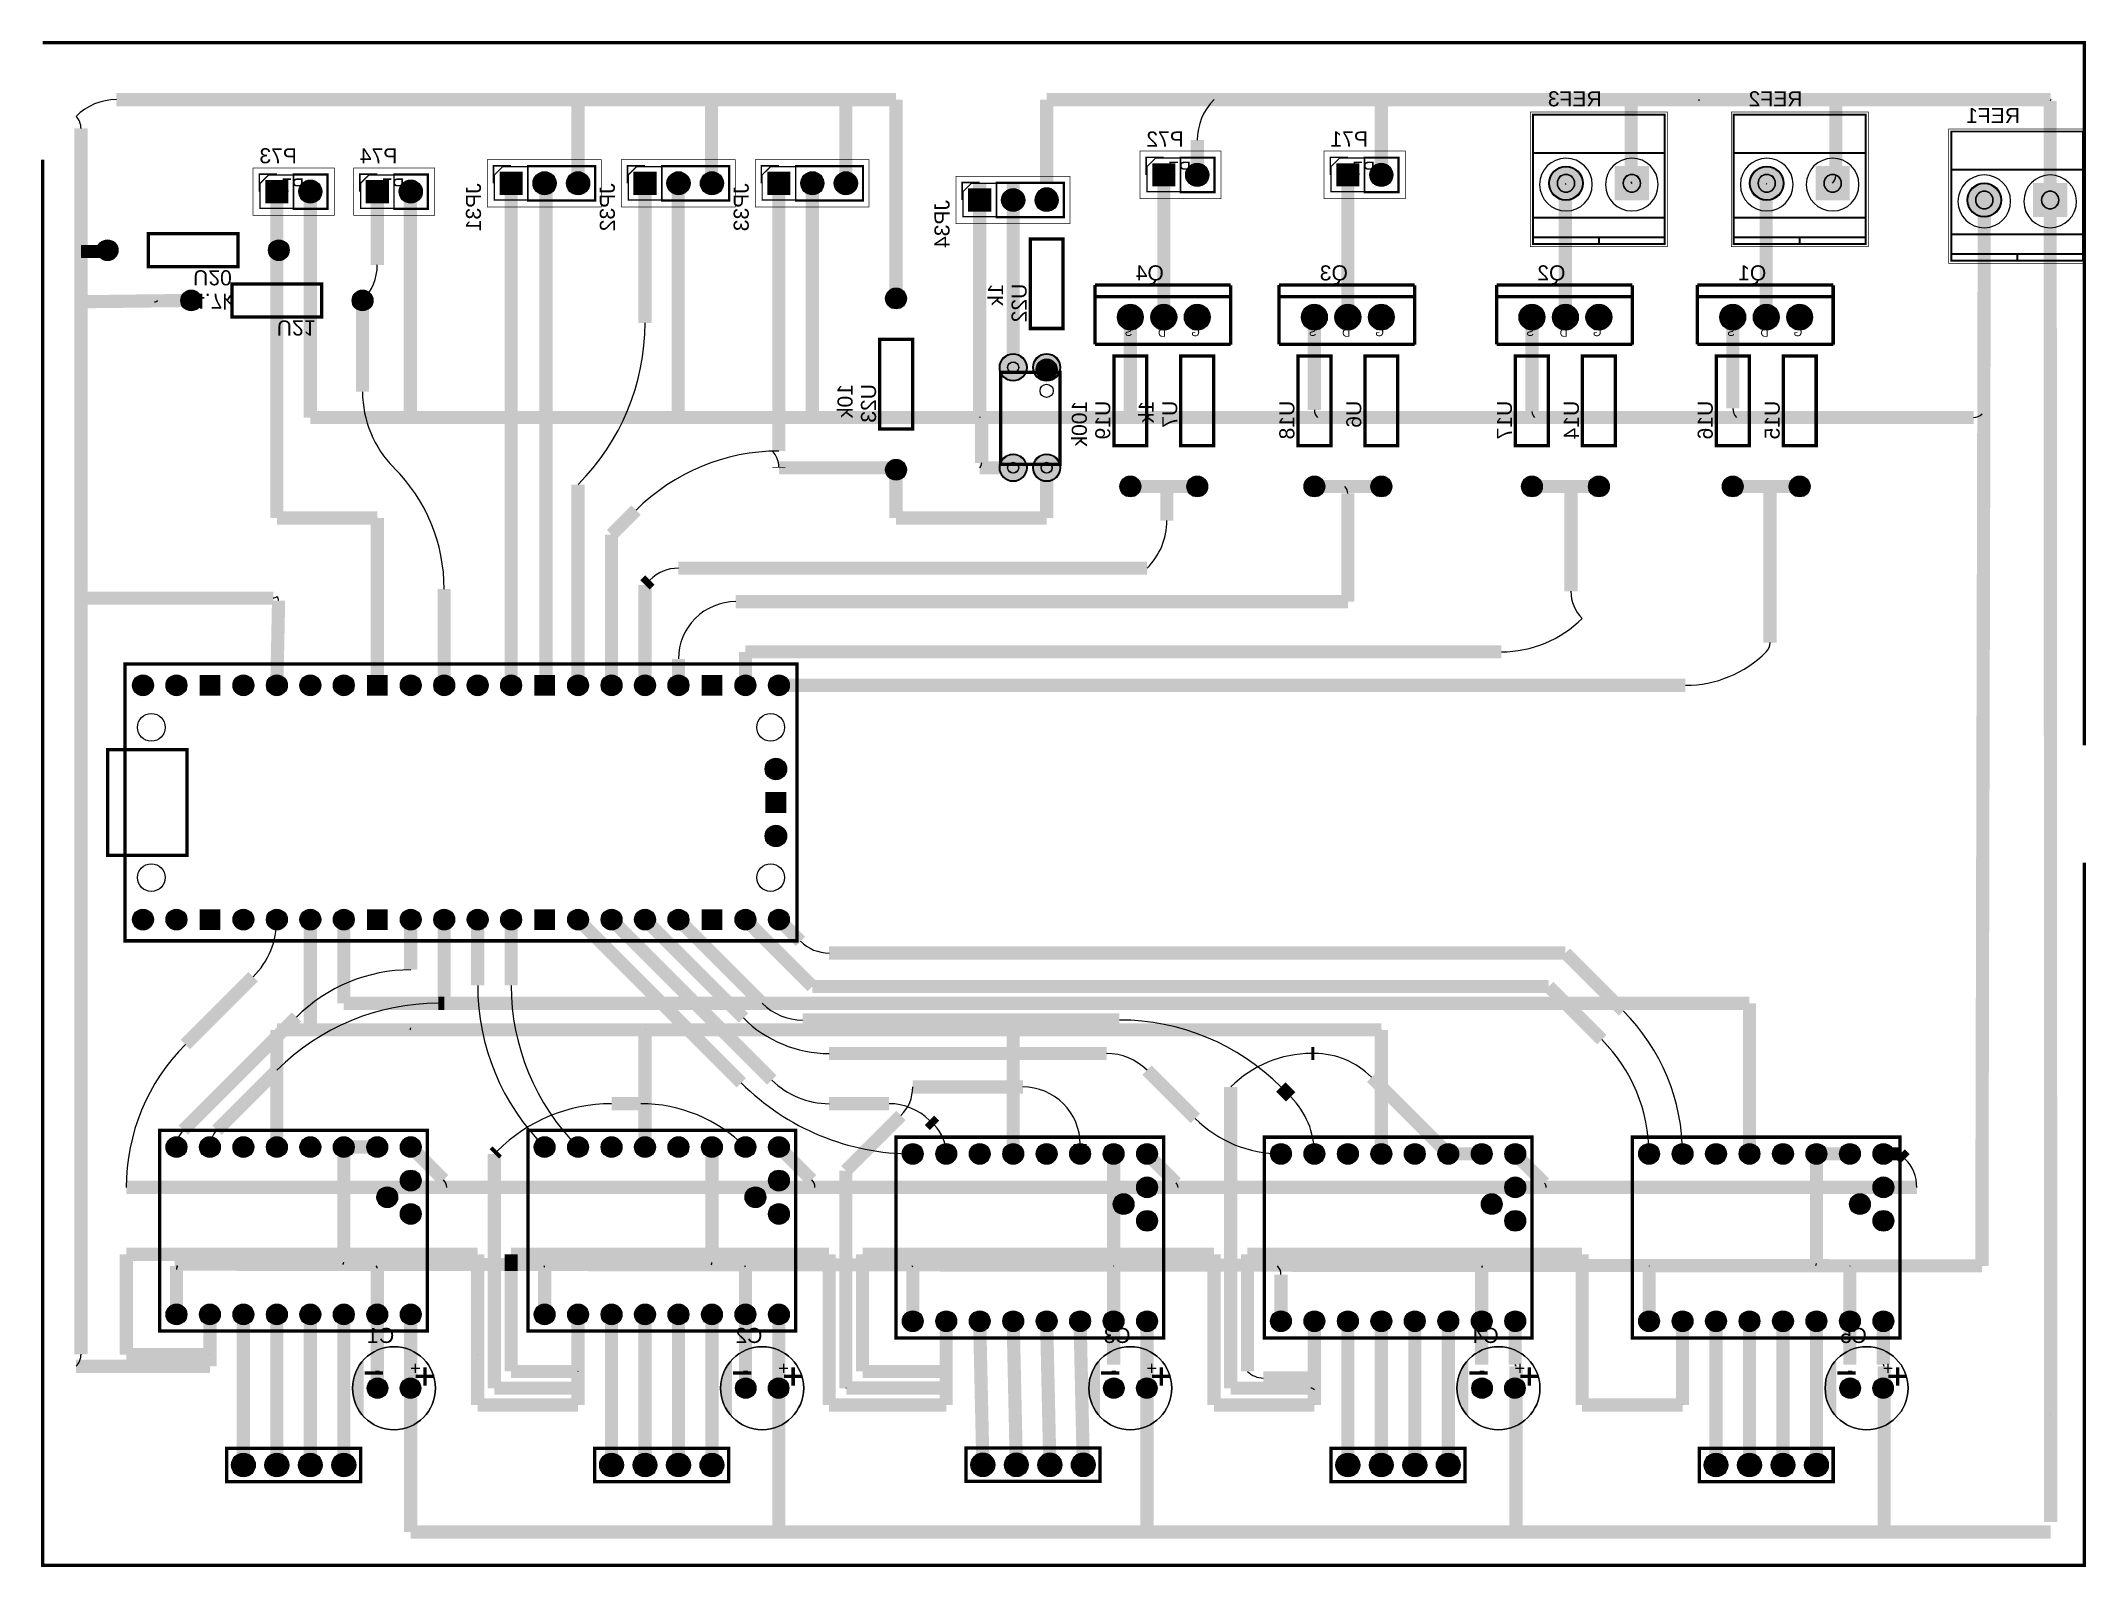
# Model space of a CAD drawing. Header units: millimetres. Extents: x -41 to 114, y -36 to 79.
import ezdxf

# ---------------------------------------------------------------- set-up
doc = ezdxf.new("R2010")
doc.units = ezdxf.units.MM
for name, color, linetype, true_color in [('BoardOutLine', 7, 'Continuous', 0xff00ff), ('BottomLayer', 7, 'Continuous', 0x0000ff), ('BottomSilkLayer', 7, 'Continuous', 0x66cc33), ('BottomSolderMaskLayer', 7, 'Continuous', 0xaa00ff), ('Document', 7, 'Continuous', 0xffffff), ('Mechanical', 7, 'Continuous', 0xf022f0), ('Multi-Layer', 7, 'Continuous', 0xc0c0c0), ('TopLayer', 7, 'Continuous', 0xff0000), ('TopSilkLayer', 7, 'Continuous', 0xffcc00), ('TopSolderMaskLayer', 7, 'Continuous', 0x800080)]:
    doc.layers.add(name, color=color, linetype=linetype, true_color=true_color)
doc.styles.get("Standard").update_dxf_attribs({"font": 'arial.ttf'})

msp = doc.modelspace()

# ---------------------------------------------------------------- texts
at = {"layer": 'BottomSilkLayer', "text_generation_flag": 2}
for s, height, p in [('REF3', 1.143, (77.68, 74.42)), ('REF2', 1.143, (92.92, 74.42)), ('REF1', 1.143, (109.43, 73.15)), ('P72', 1.143, (45.97, 71.37)), ('P71', 1.143, (59.94, 71.37)), ('P73', 1.143, (-21.34, 70.1)), ('P74', 1.143, (-13.72, 70.1)), ('Q4', 1.143, (44.45, 61.21)), ('Q3', 1.143, (58.42, 61.21)), ('Q2', 1.143, (74.93, 61.21)), ('Q1', 1.143, (90.17, 61.21)), ('S', 0.6, (42.06, 57)), ('D', 0.6, (44.62, 56.93)), ('G', 0.6, (47.18, 56.98)), ('S', 0.6, (56.03, 57)), ('D', 0.6, (58.59, 56.93)), ('G', 0.6, (61.15, 56.98)), ('S', 0.6, (72.54, 57)), ('D', 0.6, (75.1, 56.93)), ('G', 0.6, (77.66, 56.98)), ('S', 0.6, (87.78, 57)), ('D', 0.6, (90.34, 56.93)), ('G', 0.6, (92.9, 56.98)), ('C1', 1.143, (-13.95, -19.43)), ('C2', 1.143, (13.99, -19.43)), ('C3', 1.143, (41.93, -19.43)), ('C4', 1.143, (69.87, -19.43)), ('C5', 1.143, (97.81, -19.43)), ('-', 1, (-14.99, -21.97)), ('+', 1, (-11.94, -21.84)), ('-', 1, (12.95, -21.97)), ('+', 1, (16, -21.84)), ('-', 1, (40.89, -21.97)), ('+', 1, (43.94, -21.84)), ('-', 1, (68.83, -21.97)), ('+', 1, (71.88, -21.84)), ('-', 1, (96.77, -21.97)), ('+', 1, (99.82, -21.84))]:
    msp.add_text(s, height=height, dxfattribs=at).set_placement(p)
for s, rotation, p in [('JP31', 90, (-7.37, 68.58)), ('JP32', 90, (2.79, 68.58)), ('JP33', 90, (12.95, 68.58)), ('JP34', 90, (28.19, 67.31)), ('U20', 180, (-29.21, 61.98)), ('1k', 90, (32.26, 60.96)), ('U22', 90, (34.04, 60.96)), ('4.7k', 180, (-29.21, 60.2)), ('U21', 180, (-22.86, 58.17)), ('10k', 90, (20.83, 53.34)), ('U23', 90, (22.61, 53.34)), ('100k', 90, (38.61, 52.07)), ('U19', 90, (40.39, 52.07)), ('1k', 90, (43.69, 52.07)), ('U7', 90, (45.47, 52.07)), ('U18', 90, (54.36, 52.07)), ('U6', 90, (59.44, 52.07)), ('U17', 90, (70.87, 52.07)), ('U14', 90, (75.95, 52.07)), ('U16', 90, (86.11, 52.07)), ('U15', 90, (91.19, 52.07))]:
    msp.add_text(s, height=1.143, rotation=rotation, dxfattribs=at).set_placement(p)
at = {"layer": 'Document', "text_generation_flag": 2}
for s, height, p in [('P7', 1, (46.52, 69.22)), ('P7', 1, (60.49, 69.22)), ('P7', 1, (-20.79, 67.95)), ('P7', 1, (-13.17, 67.95)), ('JP3', 0.5, (-1.94, 68.58)), ('JP3', 0.5, (8.22, 68.58)), ('JP3', 0.5, (18.38, 68.58)), ('JP3', 0.5, (33.62, 67.31))]:
    msp.add_text(s, height=height, dxfattribs=at).set_placement(p)

# ---------------------------------------------------------------- hatches: boundary and pattern name
at = {"layer": 'BottomSilkLayer'}
for points in [[(-16.26, -25.15), (-16.26, -20.69), (-16.26, -20.69), (-16.31, -20.75), (-16.37, -20.81), (-16.42, -20.87), (-16.48, -20.94), (-16.53, -21), (-16.58, -21.07), (-16.62, -21.13), (-16.67, -21.2), (-16.71, -21.27), (-16.76, -21.34), (-16.8, -21.42), (-16.84, -21.49), (-16.87, -21.56), (-16.91, -21.64), (-16.94, -21.71), (-16.97, -21.79), (-17, -21.87), (-17.02, -21.95), (-17.05, -22.02), (-17.07, -22.1), (-17.09, -22.18), (-17.11, -22.26), (-17.13, -22.34), (-17.14, -22.43), (-17.15, -22.51), (-17.16, -22.59), (-17.17, -22.67), (-17.17, -22.75), (-17.18, -22.84), (-17.18, -22.92), (-17.18, -22.92), (-17.18, -23), (-17.17, -23.08), (-17.17, -23.17), (-17.16, -23.25), (-17.15, -23.33), (-17.14, -23.41), (-17.13, -23.49), (-17.11, -23.57), (-17.09, -23.65), (-17.07, -23.73), (-17.05, -23.81), (-17.02, -23.89), (-17, -23.97), (-16.97, -24.05), (-16.94, -24.12), (-16.91, -24.2), (-16.87, -24.27), (-16.84, -24.35), (-16.8, -24.42), (-16.76, -24.49), (-16.71, -24.56), (-16.67, -24.63), (-16.62, -24.7), (-16.58, -24.77), (-16.53, -24.84), (-16.48, -24.9), (-16.42, -24.96), (-16.37, -25.03), (-16.31, -25.09), (-16.26, -25.15)], [(11.68, -25.15), (11.68, -20.69), (11.68, -20.69), (11.63, -20.75), (11.57, -20.81), (11.52, -20.87), (11.46, -20.94), (11.41, -21), (11.36, -21.07), (11.32, -21.13), (11.27, -21.2), (11.23, -21.27), (11.18, -21.34), (11.14, -21.42), (11.1, -21.49), (11.07, -21.56), (11.03, -21.64), (11, -21.71), (10.97, -21.79), (10.94, -21.87), (10.92, -21.95), (10.89, -22.02), (10.87, -22.1), (10.85, -22.18), (10.83, -22.26), (10.81, -22.34), (10.8, -22.43), (10.79, -22.51), (10.78, -22.59), (10.77, -22.67), (10.77, -22.75), (10.76, -22.84), (10.76, -22.92), (10.76, -22.92), (10.76, -23), (10.77, -23.08), (10.77, -23.17), (10.78, -23.25), (10.79, -23.33), (10.8, -23.41), (10.81, -23.49), (10.83, -23.57), (10.85, -23.65), (10.87, -23.73), (10.89, -23.81), (10.92, -23.89), (10.94, -23.97), (10.97, -24.05), (11, -24.12), (11.03, -24.2), (11.07, -24.27), (11.1, -24.35), (11.14, -24.42), (11.18, -24.49), (11.23, -24.56), (11.27, -24.63), (11.32, -24.7), (11.36, -24.77), (11.41, -24.84), (11.46, -24.9), (11.52, -24.96), (11.57, -25.03), (11.63, -25.09), (11.68, -25.15)], [(39.62, -25.15), (39.62, -20.69), (39.62, -20.69), (39.57, -20.75), (39.51, -20.81), (39.46, -20.87), (39.4, -20.94), (39.35, -21), (39.3, -21.07), (39.26, -21.13), (39.21, -21.2), (39.17, -21.27), (39.12, -21.34), (39.08, -21.42), (39.04, -21.49), (39.01, -21.56), (38.97, -21.64), (38.94, -21.71), (38.91, -21.79), (38.88, -21.87), (38.86, -21.95), (38.83, -22.02), (38.81, -22.1), (38.79, -22.18), (38.77, -22.26), (38.75, -22.34), (38.74, -22.43), (38.73, -22.51), (38.72, -22.59), (38.71, -22.67), (38.71, -22.75), (38.7, -22.84), (38.7, -22.92), (38.7, -22.92), (38.7, -23), (38.71, -23.08), (38.71, -23.17), (38.72, -23.25), (38.73, -23.33), (38.74, -23.41), (38.75, -23.49), (38.77, -23.57), (38.79, -23.65), (38.81, -23.73), (38.83, -23.81), (38.86, -23.89), (38.88, -23.97), (38.91, -24.05), (38.94, -24.12), (38.97, -24.2), (39.01, -24.27), (39.04, -24.35), (39.08, -24.42), (39.12, -24.49), (39.17, -24.56), (39.21, -24.63), (39.26, -24.7), (39.3, -24.77), (39.35, -24.84), (39.4, -24.9), (39.46, -24.96), (39.51, -25.03), (39.57, -25.09), (39.62, -25.15)], [(67.56, -25.15), (67.56, -20.69), (67.56, -20.69), (67.51, -20.75), (67.45, -20.81), (67.4, -20.87), (67.34, -20.94), (67.29, -21), (67.24, -21.07), (67.2, -21.13), (67.15, -21.2), (67.11, -21.27), (67.06, -21.34), (67.02, -21.42), (66.98, -21.49), (66.95, -21.56), (66.91, -21.64), (66.88, -21.71), (66.85, -21.79), (66.82, -21.87), (66.8, -21.95), (66.77, -22.02), (66.75, -22.1), (66.73, -22.18), (66.71, -22.26), (66.69, -22.34), (66.68, -22.43), (66.67, -22.51), (66.66, -22.59), (66.65, -22.67), (66.65, -22.75), (66.64, -22.84), (66.64, -22.92), (66.64, -22.92), (66.64, -23), (66.65, -23.08), (66.65, -23.17), (66.66, -23.25), (66.67, -23.33), (66.68, -23.41), (66.69, -23.49), (66.71, -23.57), (66.73, -23.65), (66.75, -23.73), (66.77, -23.81), (66.8, -23.89), (66.82, -23.97), (66.85, -24.05), (66.88, -24.12), (66.91, -24.2), (66.95, -24.27), (66.98, -24.35), (67.02, -24.42), (67.06, -24.49), (67.11, -24.56), (67.15, -24.63), (67.2, -24.7), (67.24, -24.77), (67.29, -24.84), (67.34, -24.9), (67.4, -24.96), (67.45, -25.03), (67.51, -25.09), (67.56, -25.15)], [(95.5, -25.15), (95.5, -20.69), (95.5, -20.69), (95.45, -20.75), (95.39, -20.81), (95.34, -20.87), (95.28, -20.94), (95.23, -21), (95.18, -21.07), (95.14, -21.13), (95.09, -21.2), (95.05, -21.27), (95, -21.34), (94.96, -21.42), (94.92, -21.49), (94.89, -21.56), (94.85, -21.64), (94.82, -21.71), (94.79, -21.79), (94.76, -21.87), (94.74, -21.95), (94.71, -22.02), (94.69, -22.1), (94.67, -22.18), (94.65, -22.26), (94.63, -22.34), (94.62, -22.43), (94.61, -22.51), (94.6, -22.59), (94.59, -22.67), (94.59, -22.75), (94.58, -22.84), (94.58, -22.92), (94.58, -22.92), (94.58, -23), (94.59, -23.08), (94.59, -23.17), (94.6, -23.25), (94.61, -23.33), (94.62, -23.41), (94.63, -23.49), (94.65, -23.57), (94.67, -23.65), (94.69, -23.73), (94.71, -23.81), (94.74, -23.89), (94.76, -23.97), (94.79, -24.05), (94.82, -24.12), (94.85, -24.2), (94.89, -24.27), (94.92, -24.35), (94.96, -24.42), (95, -24.49), (95.05, -24.56), (95.09, -24.63), (95.14, -24.7), (95.18, -24.77), (95.23, -24.84), (95.28, -24.9), (95.34, -24.96), (95.39, -25.03), (95.45, -25.09), (95.5, -25.15)]]:
    msp.add_hatch(color=256, dxfattribs=at).paths.add_polyline_path(points)
at = {"layer": 'BottomSolderMaskLayer'}
for points in [[(43.57, 70.09), (43.57, 68.34), (45.33, 68.34), (45.33, 70.09)], [(46.12, 69.22, 1), (47.87, 69.22, 1)], [(57.54, 70.09), (57.54, 68.34), (59.3, 68.34), (59.3, 70.09)], [(60.08, 69.22, 1), (61.84, 69.22, 1)], [(73.67, 68.58, 1), (76.27, 68.58, 1)], [(81.27, 69.88), (78.67, 69.88), (78.67, 67.28), (81.27, 67.28)], [(88.91, 68.58, 1), (91.51, 68.58, 1)], [(96.51, 69.88), (93.91, 69.88), (93.91, 67.28), (96.51, 67.28)], [(-23.74, 68.82), (-23.74, 67.07), (-21.98, 67.07), (-21.98, 68.82)], [(-21.2, 67.95, 1), (-19.44, 67.95, 1)], [(-16.12, 68.82), (-16.12, 67.07), (-14.36, 67.07), (-14.36, 68.82)], [(-13.58, 67.95, 1), (-11.82, 67.95, 1)], [(-5.96, 69.46), (-5.96, 67.7), (-4.2, 67.7), (-4.2, 69.46)], [(-3.42, 68.58, 1), (-1.66, 68.58, 1)], [(-0.88, 68.58, 1), (0.88, 68.58, 1)], [(4.2, 69.46), (4.2, 67.7), (5.96, 67.7), (5.96, 69.46)], [(6.74, 68.58, 1), (8.5, 68.58, 1)], [(9.28, 68.58, 1), (11.04, 68.58, 1)], [(14.36, 69.46), (14.36, 67.7), (16.12, 67.7), (16.12, 69.46)], [(16.9, 68.58, 1), (18.66, 68.58, 1)], [(19.44, 68.58, 1), (21.2, 68.58, 1)], [(105.42, 67.31, 1), (108.02, 67.31, 1)], [(113.02, 68.61), (110.42, 68.61), (110.42, 66.01), (113.02, 66.01)], [(29.6, 68.19), (29.6, 66.43), (31.36, 66.43), (31.36, 68.19)], [(32.14, 67.31, 1), (33.9, 67.31, 1)], [(34.68, 67.31, 1), (36.44, 67.31, 1)], [(34.77, 67.46, 1), (36.35, 67.46, 1)], [(-36.5, 63.5, 1), (-34.92, 63.5, 1)], [(-23.5, 63.5, 1), (-21.92, 63.5, 1)], [(23.34, 59.84, 1), (24.92, 59.84, 1)], [(-30.15, 59.69, 1), (-28.57, 59.69, 1)], [(-17.15, 59.69, 1), (-15.57, 59.69, 1)], [(40.93, 58.42, 1), (42.89, 58.42, 1)], [(41.12, 58.57, 1), (42.7, 58.57, 1)], [(43.47, 58.42, 1), (45.43, 58.42, 1)], [(46.01, 58.42, 1), (47.97, 58.42, 1)], [(46.2, 58.57, 1), (47.78, 58.57, 1)], [(54.9, 58.42, 1), (56.86, 58.42, 1)], [(55.09, 58.57, 1), (56.67, 58.57, 1)], [(57.44, 58.42, 1), (59.4, 58.42, 1)], [(59.98, 58.42, 1), (61.94, 58.42, 1)], [(60.17, 58.57, 1), (61.75, 58.57, 1)], [(71.41, 58.42, 1), (73.37, 58.42, 1)], [(71.6, 58.57, 1), (73.18, 58.57, 1)], [(73.95, 58.42, 1), (75.91, 58.42, 1)], [(76.49, 58.42, 1), (78.45, 58.42, 1)], [(76.68, 58.57, 1), (78.26, 58.57, 1)], [(86.65, 58.42, 1), (88.61, 58.42, 1)], [(86.84, 58.57, 1), (88.42, 58.57, 1)], [(89.19, 58.42, 1), (91.15, 58.42, 1)], [(91.73, 58.42, 1), (93.69, 58.42, 1)], [(91.92, 58.57, 1), (93.5, 58.57, 1)], [(31.97, 54.61, 1), (34.07, 54.61, 1)], [(34.51, 54.61, 1), (36.61, 54.61, 1)], [(34.77, 54.46, 1), (36.35, 54.46, 1)], [(23.34, 46.84, 1), (24.92, 46.84, 1)], [(31.97, 46.99, 1), (34.07, 46.99, 1)], [(34.51, 46.99, 1), (36.61, 46.99, 1)], [(41.12, 45.57, 1), (42.7, 45.57, 1)], [(46.2, 45.57, 1), (47.78, 45.57, 1)], [(55.09, 45.57, 1), (56.67, 45.57, 1)], [(60.17, 45.57, 1), (61.75, 45.57, 1)], [(71.6, 45.57, 1), (73.18, 45.57, 1)], [(76.68, 45.57, 1), (78.26, 45.57, 1)], [(86.84, 45.57, 1), (88.42, 45.57, 1)], [(91.92, 45.57, 1), (93.5, 45.57, 1)], [(-33.81, 30.48, 1), (-32.23, 30.48, 1)], [(-31.27, 30.48, 1), (-29.69, 30.48, 1)], [(-28.73, 29.69), (-28.73, 31.27), (-27.15, 31.27), (-27.15, 29.69)], [(-26.19, 30.48, 1), (-24.61, 30.48, 1)], [(-23.65, 30.48, 1), (-22.07, 30.48, 1)], [(-21.11, 30.48, 1), (-19.53, 30.48, 1)], [(-18.57, 30.48, 1), (-16.99, 30.48, 1)], [(-16.03, 29.69), (-16.03, 31.27), (-14.45, 31.27), (-14.45, 29.69)], [(-13.49, 30.48, 1), (-11.91, 30.48, 1)], [(-10.95, 30.48, 1), (-9.37, 30.48, 1)], [(-8.41, 30.48, 1), (-6.83, 30.48, 1)], [(-5.87, 30.48, 1), (-4.29, 30.48, 1)], [(-3.33, 29.69), (-3.33, 31.27), (-1.75, 31.27), (-1.75, 29.69)], [(-0.79, 30.48, 1), (0.79, 30.48, 1)], [(1.75, 30.48, 1), (3.33, 30.48, 1)], [(4.29, 30.48, 1), (5.87, 30.48, 1)], [(6.83, 30.48, 1), (8.41, 30.48, 1)], [(9.37, 29.69), (9.37, 31.27), (10.95, 31.27), (10.95, 29.69)], [(11.91, 30.48, 1), (13.49, 30.48, 1)], [(14.45, 30.48, 1), (16.03, 30.48, 1)], [(14.2, 24.13, 1), (15.82, 24.13, 1)], [(14.22, 20.8), (14.22, 22.38), (15.8, 22.38), (15.8, 20.8)], [(14.2, 19.05, 1), (15.82, 19.05, 1)], [(-33.81, 12.7, 1), (-32.23, 12.7, 1)], [(-31.27, 12.7, 1), (-29.69, 12.7, 1)], [(-28.73, 11.91), (-28.73, 13.49), (-27.15, 13.49), (-27.15, 11.91)], [(-26.19, 12.7, 1), (-24.61, 12.7, 1)], [(-23.65, 12.7, 1), (-22.07, 12.7, 1)], [(-21.11, 12.7, 1), (-19.53, 12.7, 1)], [(-18.57, 12.7, 1), (-16.99, 12.7, 1)], [(-16.03, 11.91), (-16.03, 13.49), (-14.45, 13.49), (-14.45, 11.91)], [(-13.49, 12.7, 1), (-11.91, 12.7, 1)], [(-10.95, 12.7, 1), (-9.37, 12.7, 1)], [(-8.41, 12.7, 1), (-6.83, 12.7, 1)], [(-5.87, 12.7, 1), (-4.29, 12.7, 1)], [(-3.33, 11.91), (-3.33, 13.49), (-1.75, 13.49), (-1.75, 11.91)], [(-0.79, 12.7, 1), (0.79, 12.7, 1)], [(1.75, 12.7, 1), (3.33, 12.7, 1)], [(4.29, 12.7, 1), (5.87, 12.7, 1)], [(6.83, 12.7, 1), (8.41, 12.7, 1)], [(9.37, 11.91), (9.37, 13.49), (10.95, 13.49), (10.95, 11.91)], [(11.91, 12.7, 1), (13.49, 12.7, 1)], [(14.45, 12.7, 1), (16.03, 12.7, 1)], [(-31.27, -4.56, 1), (-29.69, -4.56, 1)], [(-28.73, -4.56, 1), (-27.15, -4.56, 1)], [(-26.19, -4.56, 1), (-24.61, -4.56, 1)], [(-23.65, -4.56, 1), (-22.07, -4.56, 1)], [(-21.11, -4.56, 1), (-19.53, -4.56, 1)], [(-18.57, -4.56, 1), (-16.99, -4.56, 1)], [(-16.03, -4.56, 1), (-14.45, -4.56, 1)], [(-13.49, -4.56, 1), (-11.91, -4.56, 1)], [(-3.33, -4.56, 1), (-1.75, -4.56, 1)], [(-0.79, -4.56, 1), (0.79, -4.56, 1)], [(1.75, -4.56, 1), (3.33, -4.56, 1)], [(4.29, -4.56, 1), (5.87, -4.56, 1)], [(6.83, -4.56, 1), (8.41, -4.56, 1)], [(9.37, -4.56, 1), (10.95, -4.56, 1)], [(11.91, -4.56, 1), (13.49, -4.56, 1)], [(14.45, -4.56, 1), (16.03, -4.56, 1)], [(24.61, -5.08, 1), (26.19, -5.08, 1)], [(27.15, -5.08, 1), (28.73, -5.08, 1)], [(29.69, -5.08, 1), (31.27, -5.08, 1)], [(32.23, -5.08, 1), (33.81, -5.08, 1)], [(34.77, -5.08, 1), (36.35, -5.08, 1)], [(37.31, -5.08, 1), (38.89, -5.08, 1)], [(39.85, -5.08, 1), (41.43, -5.08, 1)], [(42.39, -5.08, 1), (43.97, -5.08, 1)], [(52.55, -5.08, 1), (54.13, -5.08, 1)], [(55.09, -5.08, 1), (56.67, -5.08, 1)], [(57.63, -5.08, 1), (59.21, -5.08, 1)], [(60.17, -5.08, 1), (61.75, -5.08, 1)], [(62.71, -5.08, 1), (64.29, -5.08, 1)], [(65.25, -5.08, 1), (66.83, -5.08, 1)], [(67.79, -5.08, 1), (69.37, -5.08, 1)], [(70.33, -5.08, 1), (71.91, -5.08, 1)], [(80.49, -5.08, 1), (82.07, -5.08, 1)], [(83.03, -5.08, 1), (84.61, -5.08, 1)], [(85.57, -5.08, 1), (87.15, -5.08, 1)], [(88.11, -5.08, 1), (89.69, -5.08, 1)], [(90.65, -5.08, 1), (92.23, -5.08, 1)], [(93.19, -5.08, 1), (94.77, -5.08, 1)], [(95.73, -5.08, 1), (97.31, -5.08, 1)], [(98.27, -5.08, 1), (99.85, -5.08, 1)], [(-15.27, -8.37, 1), (-13.69, -8.37, 1)], [(-13.49, -7.1, 1), (-11.91, -7.1, 1)], [(12.67, -8.37, 1), (14.25, -8.37, 1)], [(14.45, -7.1, 1), (16.03, -7.1, 1)], [(42.39, -7.62, 1), (43.97, -7.62, 1)], [(70.33, -7.62, 1), (71.91, -7.62, 1)], [(98.27, -7.62, 1), (99.85, -7.62, 1)], [(-13.49, -9.64, 1), (-11.91, -9.64, 1)], [(14.45, -9.64, 1), (16.03, -9.64, 1)], [(40.61, -8.89, 1), (42.19, -8.89, 1)], [(68.55, -8.89, 1), (70.13, -8.89, 1)], [(96.49, -8.89, 1), (98.07, -8.89, 1)], [(42.39, -10.16, 1), (43.97, -10.16, 1)], [(70.33, -10.16, 1), (71.91, -10.16, 1)], [(98.27, -10.16, 1), (99.85, -10.16, 1)], [(-31.27, -17.26, 1), (-29.69, -17.26, 1)], [(-28.73, -17.26, 1), (-27.15, -17.26, 1)], [(-26.19, -17.26, 1), (-24.61, -17.26, 1)], [(-23.65, -17.26, 1), (-22.07, -17.26, 1)], [(-21.11, -17.26, 1), (-19.53, -17.26, 1)], [(-18.57, -17.26, 1), (-16.99, -17.26, 1)], [(-16.03, -17.26, 1), (-14.45, -17.26, 1)], [(-13.49, -17.26, 1), (-11.91, -17.26, 1)], [(-3.33, -17.26, 1), (-1.75, -17.26, 1)], [(-0.79, -17.26, 1), (0.79, -17.26, 1)], [(1.75, -17.26, 1), (3.33, -17.26, 1)], [(4.29, -17.26, 1), (5.87, -17.26, 1)], [(6.83, -17.26, 1), (8.41, -17.26, 1)], [(9.37, -17.26, 1), (10.95, -17.26, 1)], [(11.91, -17.26, 1), (13.49, -17.26, 1)], [(14.45, -17.26, 1), (16.03, -17.26, 1)], [(24.61, -17.78, 1), (26.19, -17.78, 1)], [(27.15, -17.78, 1), (28.73, -17.78, 1)], [(29.69, -17.78, 1), (31.27, -17.78, 1)], [(32.23, -17.78, 1), (33.81, -17.78, 1)], [(34.77, -17.78, 1), (36.35, -17.78, 1)], [(37.31, -17.78, 1), (38.89, -17.78, 1)], [(39.85, -17.78, 1), (41.43, -17.78, 1)], [(42.39, -17.78, 1), (43.97, -17.78, 1)], [(52.55, -17.78, 1), (54.13, -17.78, 1)], [(55.09, -17.78, 1), (56.67, -17.78, 1)], [(57.63, -17.78, 1), (59.21, -17.78, 1)], [(60.17, -17.78, 1), (61.75, -17.78, 1)], [(62.71, -17.78, 1), (64.29, -17.78, 1)], [(65.25, -17.78, 1), (66.83, -17.78, 1)], [(67.79, -17.78, 1), (69.37, -17.78, 1)], [(70.33, -17.78, 1), (71.91, -17.78, 1)], [(80.49, -17.78, 1), (82.07, -17.78, 1)], [(83.03, -17.78, 1), (84.61, -17.78, 1)], [(85.57, -17.78, 1), (87.15, -17.78, 1)], [(88.11, -17.78, 1), (89.69, -17.78, 1)], [(90.65, -17.78, 1), (92.23, -17.78, 1)], [(93.19, -17.78, 1), (94.77, -17.78, 1)], [(95.73, -17.78, 1), (97.31, -17.78, 1)], [(98.27, -17.78, 1), (99.85, -17.78, 1)], [(-15.99, -22.86, 1), (-14.44, -22.86, 1)], [(-13.5, -22.86, 1), (-11.95, -22.86, 1)], [(11.95, -22.86, 1), (13.5, -22.86, 1)], [(14.45, -22.86, 1), (16, -22.86, 1)], [(39.88, -22.86, 1), (41.43, -22.86, 1)], [(42.38, -22.86, 1), (43.93, -22.86, 1)], [(67.83, -22.86, 1), (69.38, -22.86, 1)], [(70.32, -22.86, 1), (71.87, -22.86, 1)], [(95.77, -22.86, 1), (97.32, -22.86, 1)], [(98.26, -22.86, 1), (99.81, -22.86, 1)], [(-26.3, -28.69, 1), (-24.5, -28.69, 1)], [(-23.76, -28.69, 1), (-21.96, -28.69, 1)], [(-21.22, -28.69, 1), (-19.42, -28.69, 1)], [(-18.68, -28.69, 1), (-16.88, -28.69, 1)], [(1.64, -28.69, 1), (3.44, -28.69, 1)], [(4.18, -28.69, 1), (5.98, -28.69, 1)], [(6.72, -28.69, 1), (8.52, -28.69, 1)], [(9.26, -28.69, 1), (11.06, -28.69, 1)], [(29.82, -28.67, 1), (31.62, -28.67, 1)], [(32.36, -28.67, 1), (34.16, -28.67, 1)], [(34.9, -28.67, 1), (36.7, -28.67, 1)], [(37.44, -28.67, 1), (39.24, -28.67, 1)], [(57.52, -28.69, 1), (59.32, -28.69, 1)], [(60.06, -28.69, 1), (61.86, -28.69, 1)], [(62.6, -28.69, 1), (64.4, -28.69, 1)], [(65.14, -28.69, 1), (66.94, -28.69, 1)], [(85.46, -28.69, 1), (87.26, -28.69, 1)], [(88, -28.69, 1), (89.8, -28.69, 1)], [(90.54, -28.69, 1), (92.34, -28.69, 1)], [(93.08, -28.69, 1), (94.88, -28.69, 1)]]:
    msp.add_hatch(color=256, dxfattribs=at).paths.add_polyline_path(points)
at = {"layer": 'Document'}
for points in [[(-14.8, -21.59), (-16.19, -21.59), (-16.19, -21.84), (-14.8, -21.84)], [(-11.49, -22.67), (-11.49, -21.27), (-11.75, -21.27), (-11.75, -22.67)], [(13.14, -21.59), (11.75, -21.59), (11.75, -21.84), (13.14, -21.84)], [(16.45, -22.67), (16.45, -21.27), (16.19, -21.27), (16.19, -22.67)], [(41.08, -21.59), (39.69, -21.59), (39.69, -21.84), (41.08, -21.84)], [(44.39, -22.67), (44.39, -21.27), (44.13, -21.27), (44.13, -22.67)], [(69.02, -21.59), (67.63, -21.59), (67.63, -21.84), (69.02, -21.84)], [(72.33, -22.67), (72.33, -21.27), (72.07, -21.27), (72.07, -22.67)], [(96.96, -21.59), (95.57, -21.59), (95.57, -21.84), (96.96, -21.84)], [(100.27, -22.67), (100.27, -21.27), (100.01, -21.27), (100.01, -22.67)], [(-10.92, -21.84), (-12.32, -21.84), (-12.32, -22.1), (-10.92, -22.1)], [(17.02, -21.84), (15.62, -21.84), (15.62, -22.1), (17.02, -22.1)], [(44.96, -21.84), (43.56, -21.84), (43.56, -22.1), (44.96, -22.1)], [(72.9, -21.84), (71.5, -21.84), (71.5, -22.1), (72.9, -22.1)], [(100.84, -21.84), (99.44, -21.84), (99.44, -22.1), (100.84, -22.1)]]:
    msp.add_hatch(color=256, dxfattribs=at).paths.add_polyline_path(points)
at = {"layer": 'Multi-Layer'}
for points in [[(43.6, 70.07), (43.6, 68.37), (45.3, 68.37), (45.3, 70.07)], [(46.14, 69.22, 1), (47.84, 69.22, 1)], [(57.57, 70.07), (57.57, 68.37), (59.27, 68.37), (59.27, 70.07)], [(60.11, 69.22, 1), (61.81, 69.22, 1)], [(-23.71, 68.8), (-23.71, 67.1), (-22.01, 67.1), (-22.01, 68.8)], [(-21.17, 67.95, 1), (-19.47, 67.95, 1)], [(-16.09, 68.8), (-16.09, 67.1), (-14.39, 67.1), (-14.39, 68.8)], [(-13.55, 67.95, 1), (-11.85, 67.95, 1)], [(-5.93, 69.43), (-5.93, 67.73), (-4.23, 67.73), (-4.23, 69.43)], [(-3.39, 68.58, 1), (-1.69, 68.58, 1)], [(-0.85, 68.58, 1), (0.85, 68.58, 1)], [(4.23, 69.43), (4.23, 67.73), (5.93, 67.73), (5.93, 69.43)], [(6.77, 68.58, 1), (8.47, 68.58, 1)], [(9.31, 68.58, 1), (11.01, 68.58, 1)], [(14.39, 69.43), (14.39, 67.73), (16.09, 67.73), (16.09, 69.43)], [(16.93, 68.58, 1), (18.63, 68.58, 1)], [(19.47, 68.58, 1), (21.17, 68.58, 1)], [(73.72, 68.58, 1), (76.22, 68.58, 1)], [(81.22, 69.83), (78.72, 69.83), (78.72, 67.33), (81.22, 67.33)], [(88.96, 68.58, 1), (91.46, 68.58, 1)], [(96.46, 69.83), (93.96, 69.83), (93.96, 67.33), (96.46, 67.33)], [(105.47, 67.31, 1), (107.97, 67.31, 1)], [(112.97, 68.56), (110.47, 68.56), (110.47, 66.06), (112.97, 66.06)], [(29.63, 68.16), (29.63, 66.46), (31.33, 66.46), (31.33, 68.16)], [(32.17, 67.31, 1), (33.87, 67.31, 1)], [(34.71, 67.31, 1), (36.41, 67.31, 1)], [(34.8, 67.46, 1), (36.32, 67.46, 1)], [(-36.47, 63.5, 1), (-34.95, 63.5, 1)], [(-23.47, 63.5, 1), (-21.95, 63.5, 1)], [(23.37, 59.84, 1), (24.89, 59.84, 1)], [(-30.12, 59.69, 1), (-28.6, 59.69, 1)], [(-17.12, 59.69, 1), (-15.6, 59.69, 1)], [(40.96, 58.42, 1), (42.86, 58.42, 1)], [(41.15, 58.57, 1), (42.67, 58.57, 1)], [(43.5, 58.42, 1), (45.4, 58.42, 1)], [(46.04, 58.42, 1), (47.94, 58.42, 1)], [(46.23, 58.57, 1), (47.75, 58.57, 1)], [(54.93, 58.42, 1), (56.83, 58.42, 1)], [(55.12, 58.57, 1), (56.64, 58.57, 1)], [(57.47, 58.42, 1), (59.37, 58.42, 1)], [(60.01, 58.42, 1), (61.91, 58.42, 1)], [(60.2, 58.57, 1), (61.72, 58.57, 1)], [(71.44, 58.42, 1), (73.34, 58.42, 1)], [(71.63, 58.57, 1), (73.15, 58.57, 1)], [(73.98, 58.42, 1), (75.88, 58.42, 1)], [(76.52, 58.42, 1), (78.42, 58.42, 1)], [(76.71, 58.57, 1), (78.23, 58.57, 1)], [(86.68, 58.42, 1), (88.58, 58.42, 1)], [(86.87, 58.57, 1), (88.39, 58.57, 1)], [(89.22, 58.42, 1), (91.12, 58.42, 1)], [(91.76, 58.42, 1), (93.66, 58.42, 1)], [(91.95, 58.57, 1), (93.47, 58.57, 1)], [(32.02, 54.61, 1), (34.02, 54.61, 1)], [(34.56, 54.61, 1), (36.56, 54.61, 1)], [(34.8, 54.46, 1), (36.32, 54.46, 1)], [(23.37, 46.84, 1), (24.89, 46.84, 1)], [(32.02, 46.99, 1), (34.02, 46.99, 1)], [(34.56, 46.99, 1), (36.56, 46.99, 1)], [(41.15, 45.57, 1), (42.67, 45.57, 1)], [(46.23, 45.57, 1), (47.75, 45.57, 1)], [(55.12, 45.57, 1), (56.64, 45.57, 1)], [(60.2, 45.57, 1), (61.72, 45.57, 1)], [(71.63, 45.57, 1), (73.15, 45.57, 1)], [(76.71, 45.57, 1), (78.23, 45.57, 1)], [(86.87, 45.57, 1), (88.39, 45.57, 1)], [(91.95, 45.57, 1), (93.47, 45.57, 1)], [(-33.78, 30.48, 1), (-32.26, 30.48, 1)], [(-31.24, 30.48, 1), (-29.72, 30.48, 1)], [(-28.7, 29.72), (-28.7, 31.24), (-27.18, 31.24), (-27.18, 29.72)], [(-26.16, 30.48, 1), (-24.64, 30.48, 1)], [(-23.62, 30.48, 1), (-22.1, 30.48, 1)], [(-21.08, 30.48, 1), (-19.56, 30.48, 1)], [(-18.54, 30.48, 1), (-17.02, 30.48, 1)], [(-16, 29.72), (-16, 31.24), (-14.48, 31.24), (-14.48, 29.72)], [(-13.46, 30.48, 1), (-11.94, 30.48, 1)], [(-10.92, 30.48, 1), (-9.4, 30.48, 1)], [(-8.38, 30.48, 1), (-6.86, 30.48, 1)], [(-5.84, 30.48, 1), (-4.32, 30.48, 1)], [(-3.3, 29.72), (-3.3, 31.24), (-1.78, 31.24), (-1.78, 29.72)], [(-0.76, 30.48, 1), (0.76, 30.48, 1)], [(1.78, 30.48, 1), (3.3, 30.48, 1)], [(4.32, 30.48, 1), (5.84, 30.48, 1)], [(6.86, 30.48, 1), (8.38, 30.48, 1)], [(9.4, 29.72), (9.4, 31.24), (10.92, 31.24), (10.92, 29.72)], [(11.94, 30.48, 1), (13.46, 30.48, 1)], [(14.48, 30.48, 1), (16, 30.48, 1)], [(14.25, 24.13, 1), (15.77, 24.13, 1)], [(14.25, 20.83), (14.25, 22.35), (15.77, 22.35), (15.77, 20.83)], [(14.25, 19.05, 1), (15.77, 19.05, 1)], [(-33.78, 12.7, 1), (-32.26, 12.7, 1)], [(-31.24, 12.7, 1), (-29.72, 12.7, 1)], [(-28.7, 11.94), (-28.7, 13.46), (-27.18, 13.46), (-27.18, 11.94)], [(-26.16, 12.7, 1), (-24.64, 12.7, 1)], [(-23.62, 12.7, 1), (-22.1, 12.7, 1)], [(-21.08, 12.7, 1), (-19.56, 12.7, 1)], [(-18.54, 12.7, 1), (-17.02, 12.7, 1)], [(-16, 11.94), (-16, 13.46), (-14.48, 13.46), (-14.48, 11.94)], [(-13.46, 12.7, 1), (-11.94, 12.7, 1)], [(-10.92, 12.7, 1), (-9.4, 12.7, 1)], [(-8.38, 12.7, 1), (-6.86, 12.7, 1)], [(-5.84, 12.7, 1), (-4.32, 12.7, 1)], [(-3.3, 11.94), (-3.3, 13.46), (-1.78, 13.46), (-1.78, 11.94)], [(-0.76, 12.7, 1), (0.76, 12.7, 1)], [(1.78, 12.7, 1), (3.3, 12.7, 1)], [(4.32, 12.7, 1), (5.84, 12.7, 1)], [(6.86, 12.7, 1), (8.38, 12.7, 1)], [(9.4, 11.94), (9.4, 13.46), (10.92, 13.46), (10.92, 11.94)], [(11.94, 12.7, 1), (13.46, 12.7, 1)], [(14.48, 12.7, 1), (16, 12.7, 1)], [(-31.24, -4.56, 1), (-29.72, -4.56, 1)], [(-28.7, -4.56, 1), (-27.18, -4.56, 1)], [(-26.16, -4.56, 1), (-24.64, -4.56, 1)], [(-23.62, -4.56, 1), (-22.1, -4.56, 1)], [(-21.08, -4.56, 1), (-19.56, -4.56, 1)], [(-18.54, -4.56, 1), (-17.02, -4.56, 1)], [(-16, -4.56, 1), (-14.48, -4.56, 1)], [(-13.46, -4.56, 1), (-11.94, -4.56, 1)], [(-3.3, -4.56, 1), (-1.78, -4.56, 1)], [(-0.76, -4.56, 1), (0.76, -4.56, 1)], [(1.78, -4.56, 1), (3.3, -4.56, 1)], [(4.32, -4.56, 1), (5.84, -4.56, 1)], [(6.86, -4.56, 1), (8.38, -4.56, 1)], [(9.4, -4.56, 1), (10.92, -4.56, 1)], [(11.94, -4.56, 1), (13.46, -4.56, 1)], [(14.48, -4.56, 1), (16, -4.56, 1)], [(24.64, -5.08, 1), (26.16, -5.08, 1)], [(27.18, -5.08, 1), (28.7, -5.08, 1)], [(29.72, -5.08, 1), (31.24, -5.08, 1)], [(32.26, -5.08, 1), (33.78, -5.08, 1)], [(34.8, -5.08, 1), (36.32, -5.08, 1)], [(37.34, -5.08, 1), (38.86, -5.08, 1)], [(39.88, -5.08, 1), (41.4, -5.08, 1)], [(42.42, -5.08, 1), (43.94, -5.08, 1)], [(52.58, -5.08, 1), (54.1, -5.08, 1)], [(55.12, -5.08, 1), (56.64, -5.08, 1)], [(57.66, -5.08, 1), (59.18, -5.08, 1)], [(60.2, -5.08, 1), (61.72, -5.08, 1)], [(62.74, -5.08, 1), (64.26, -5.08, 1)], [(65.28, -5.08, 1), (66.8, -5.08, 1)], [(67.82, -5.08, 1), (69.34, -5.08, 1)], [(70.36, -5.08, 1), (71.88, -5.08, 1)], [(80.52, -5.08, 1), (82.04, -5.08, 1)], [(83.06, -5.08, 1), (84.58, -5.08, 1)], [(85.6, -5.08, 1), (87.12, -5.08, 1)], [(88.14, -5.08, 1), (89.66, -5.08, 1)], [(90.68, -5.08, 1), (92.2, -5.08, 1)], [(93.22, -5.08, 1), (94.74, -5.08, 1)], [(95.76, -5.08, 1), (97.28, -5.08, 1)], [(98.3, -5.08, 1), (99.82, -5.08, 1)], [(-15.24, -8.37, 1), (-13.72, -8.37, 1)], [(-13.46, -7.1, 1), (-11.94, -7.1, 1)], [(12.7, -8.37, 1), (14.22, -8.37, 1)], [(14.48, -7.1, 1), (16, -7.1, 1)], [(42.42, -7.62, 1), (43.94, -7.62, 1)], [(70.36, -7.62, 1), (71.88, -7.62, 1)], [(98.3, -7.62, 1), (99.82, -7.62, 1)], [(-13.46, -9.64, 1), (-11.94, -9.64, 1)], [(14.48, -9.64, 1), (16, -9.64, 1)], [(40.64, -8.89, 1), (42.16, -8.89, 1)], [(68.58, -8.89, 1), (70.1, -8.89, 1)], [(96.52, -8.89, 1), (98.04, -8.89, 1)], [(42.42, -10.16, 1), (43.94, -10.16, 1)], [(70.36, -10.16, 1), (71.88, -10.16, 1)], [(98.3, -10.16, 1), (99.82, -10.16, 1)], [(-31.24, -17.26, 1), (-29.72, -17.26, 1)], [(-28.7, -17.26, 1), (-27.18, -17.26, 1)], [(-26.16, -17.26, 1), (-24.64, -17.26, 1)], [(-23.62, -17.26, 1), (-22.1, -17.26, 1)], [(-21.08, -17.26, 1), (-19.56, -17.26, 1)], [(-18.54, -17.26, 1), (-17.02, -17.26, 1)], [(-16, -17.26, 1), (-14.48, -17.26, 1)], [(-13.46, -17.26, 1), (-11.94, -17.26, 1)], [(-3.3, -17.26, 1), (-1.78, -17.26, 1)], [(-0.76, -17.26, 1), (0.76, -17.26, 1)], [(1.78, -17.26, 1), (3.3, -17.26, 1)], [(4.32, -17.26, 1), (5.84, -17.26, 1)], [(6.86, -17.26, 1), (8.38, -17.26, 1)], [(9.4, -17.26, 1), (10.92, -17.26, 1)], [(11.94, -17.26, 1), (13.46, -17.26, 1)], [(14.48, -17.26, 1), (16, -17.26, 1)], [(24.64, -17.78, 1), (26.16, -17.78, 1)], [(27.18, -17.78, 1), (28.7, -17.78, 1)], [(29.72, -17.78, 1), (31.24, -17.78, 1)], [(32.26, -17.78, 1), (33.78, -17.78, 1)], [(34.8, -17.78, 1), (36.32, -17.78, 1)], [(37.34, -17.78, 1), (38.86, -17.78, 1)], [(39.88, -17.78, 1), (41.4, -17.78, 1)], [(42.42, -17.78, 1), (43.94, -17.78, 1)], [(52.58, -17.78, 1), (54.1, -17.78, 1)], [(55.12, -17.78, 1), (56.64, -17.78, 1)], [(57.66, -17.78, 1), (59.18, -17.78, 1)], [(60.2, -17.78, 1), (61.72, -17.78, 1)], [(62.74, -17.78, 1), (64.26, -17.78, 1)], [(65.28, -17.78, 1), (66.8, -17.78, 1)], [(67.82, -17.78, 1), (69.34, -17.78, 1)], [(70.36, -17.78, 1), (71.88, -17.78, 1)], [(80.52, -17.78, 1), (82.04, -17.78, 1)], [(83.06, -17.78, 1), (84.58, -17.78, 1)], [(85.6, -17.78, 1), (87.12, -17.78, 1)], [(88.14, -17.78, 1), (89.66, -17.78, 1)], [(90.68, -17.78, 1), (92.2, -17.78, 1)], [(93.22, -17.78, 1), (94.74, -17.78, 1)], [(95.76, -17.78, 1), (97.28, -17.78, 1)], [(98.3, -17.78, 1), (99.82, -17.78, 1)], [(-15.97, -22.86, 1), (-14.47, -22.86, 1)], [(-13.47, -22.86, 1), (-11.97, -22.86, 1)], [(11.97, -22.86, 1), (13.47, -22.86, 1)], [(14.47, -22.86, 1), (15.97, -22.86, 1)], [(39.91, -22.86, 1), (41.41, -22.86, 1)], [(42.41, -22.86, 1), (43.91, -22.86, 1)], [(67.85, -22.86, 1), (69.35, -22.86, 1)], [(70.35, -22.86, 1), (71.85, -22.86, 1)], [(95.79, -22.86, 1), (97.29, -22.86, 1)], [(98.29, -22.86, 1), (99.79, -22.86, 1)], [(-26.25, -28.69, 1), (-24.55, -28.69, 1)], [(-23.71, -28.69, 1), (-22.01, -28.69, 1)], [(-21.17, -28.69, 1), (-19.47, -28.69, 1)], [(-18.63, -28.69, 1), (-16.93, -28.69, 1)], [(1.69, -28.69, 1), (3.39, -28.69, 1)], [(4.23, -28.69, 1), (5.93, -28.69, 1)], [(6.77, -28.69, 1), (8.47, -28.69, 1)], [(9.31, -28.69, 1), (11.01, -28.69, 1)], [(29.87, -28.67, 1), (31.57, -28.67, 1)], [(32.41, -28.67, 1), (34.11, -28.67, 1)], [(34.95, -28.67, 1), (36.65, -28.67, 1)], [(37.49, -28.67, 1), (39.19, -28.67, 1)], [(57.57, -28.69, 1), (59.27, -28.69, 1)], [(60.11, -28.69, 1), (61.81, -28.69, 1)], [(62.65, -28.69, 1), (64.35, -28.69, 1)], [(65.19, -28.69, 1), (66.89, -28.69, 1)], [(85.51, -28.69, 1), (87.21, -28.69, 1)], [(88.05, -28.69, 1), (89.75, -28.69, 1)], [(90.59, -28.69, 1), (92.29, -28.69, 1)], [(93.13, -28.69, 1), (94.83, -28.69, 1)]]:
    msp.add_hatch(color=256, dxfattribs=at).paths.add_polyline_path(points)
at = {"layer": 'TopSolderMaskLayer'}
for points in [[(43.57, 70.09), (43.57, 68.34), (45.33, 68.34), (45.33, 70.09)], [(46.12, 69.22, 1), (47.87, 69.22, 1)], [(57.54, 70.09), (57.54, 68.34), (59.3, 68.34), (59.3, 70.09)], [(60.08, 69.22, 1), (61.84, 69.22, 1)], [(73.67, 68.58, 1), (76.27, 68.58, 1)], [(81.27, 69.88), (78.67, 69.88), (78.67, 67.28), (81.27, 67.28)], [(88.91, 68.58, 1), (91.51, 68.58, 1)], [(96.51, 69.88), (93.91, 69.88), (93.91, 67.28), (96.51, 67.28)], [(-23.74, 68.82), (-23.74, 67.07), (-21.98, 67.07), (-21.98, 68.82)], [(-21.2, 67.95, 1), (-19.44, 67.95, 1)], [(-16.12, 68.82), (-16.12, 67.07), (-14.36, 67.07), (-14.36, 68.82)], [(-13.58, 67.95, 1), (-11.82, 67.95, 1)], [(-5.96, 69.46), (-5.96, 67.7), (-4.2, 67.7), (-4.2, 69.46)], [(-3.42, 68.58, 1), (-1.66, 68.58, 1)], [(-0.88, 68.58, 1), (0.88, 68.58, 1)], [(4.2, 69.46), (4.2, 67.7), (5.96, 67.7), (5.96, 69.46)], [(6.74, 68.58, 1), (8.5, 68.58, 1)], [(9.28, 68.58, 1), (11.04, 68.58, 1)], [(14.36, 69.46), (14.36, 67.7), (16.12, 67.7), (16.12, 69.46)], [(16.9, 68.58, 1), (18.66, 68.58, 1)], [(19.44, 68.58, 1), (21.2, 68.58, 1)], [(105.42, 67.31, 1), (108.02, 67.31, 1)], [(113.02, 68.61), (110.42, 68.61), (110.42, 66.01), (113.02, 66.01)], [(29.6, 68.19), (29.6, 66.43), (31.36, 66.43), (31.36, 68.19)], [(32.14, 67.31, 1), (33.9, 67.31, 1)], [(34.68, 67.31, 1), (36.44, 67.31, 1)], [(34.77, 67.46, 1), (36.35, 67.46, 1)], [(-36.5, 63.5, 1), (-34.92, 63.5, 1)], [(-23.5, 63.5, 1), (-21.92, 63.5, 1)], [(23.34, 59.84, 1), (24.92, 59.84, 1)], [(-30.15, 59.69, 1), (-28.57, 59.69, 1)], [(-17.15, 59.69, 1), (-15.57, 59.69, 1)], [(40.93, 58.42, 1), (42.89, 58.42, 1)], [(41.12, 58.57, 1), (42.7, 58.57, 1)], [(43.47, 58.42, 1), (45.43, 58.42, 1)], [(46.01, 58.42, 1), (47.97, 58.42, 1)], [(46.2, 58.57, 1), (47.78, 58.57, 1)], [(54.9, 58.42, 1), (56.86, 58.42, 1)], [(55.09, 58.57, 1), (56.67, 58.57, 1)], [(57.44, 58.42, 1), (59.4, 58.42, 1)], [(59.98, 58.42, 1), (61.94, 58.42, 1)], [(60.17, 58.57, 1), (61.75, 58.57, 1)], [(71.41, 58.42, 1), (73.37, 58.42, 1)], [(71.6, 58.57, 1), (73.18, 58.57, 1)], [(73.95, 58.42, 1), (75.91, 58.42, 1)], [(76.49, 58.42, 1), (78.45, 58.42, 1)], [(76.68, 58.57, 1), (78.26, 58.57, 1)], [(86.65, 58.42, 1), (88.61, 58.42, 1)], [(86.84, 58.57, 1), (88.42, 58.57, 1)], [(89.19, 58.42, 1), (91.15, 58.42, 1)], [(91.73, 58.42, 1), (93.69, 58.42, 1)], [(91.92, 58.57, 1), (93.5, 58.57, 1)], [(31.97, 54.61, 1), (34.07, 54.61, 1)], [(34.51, 54.61, 1), (36.61, 54.61, 1)], [(34.77, 54.46, 1), (36.35, 54.46, 1)], [(23.34, 46.84, 1), (24.92, 46.84, 1)], [(31.97, 46.99, 1), (34.07, 46.99, 1)], [(34.51, 46.99, 1), (36.61, 46.99, 1)], [(41.12, 45.57, 1), (42.7, 45.57, 1)], [(46.2, 45.57, 1), (47.78, 45.57, 1)], [(55.09, 45.57, 1), (56.67, 45.57, 1)], [(60.17, 45.57, 1), (61.75, 45.57, 1)], [(71.6, 45.57, 1), (73.18, 45.57, 1)], [(76.68, 45.57, 1), (78.26, 45.57, 1)], [(86.84, 45.57, 1), (88.42, 45.57, 1)], [(91.92, 45.57, 1), (93.5, 45.57, 1)], [(-33.81, 30.48, 1), (-32.23, 30.48, 1)], [(-31.27, 30.48, 1), (-29.69, 30.48, 1)], [(-28.73, 29.69), (-28.73, 31.27), (-27.15, 31.27), (-27.15, 29.69)], [(-26.19, 30.48, 1), (-24.61, 30.48, 1)], [(-23.65, 30.48, 1), (-22.07, 30.48, 1)], [(-21.11, 30.48, 1), (-19.53, 30.48, 1)], [(-18.57, 30.48, 1), (-16.99, 30.48, 1)], [(-16.03, 29.69), (-16.03, 31.27), (-14.45, 31.27), (-14.45, 29.69)], [(-13.49, 30.48, 1), (-11.91, 30.48, 1)], [(-10.95, 30.48, 1), (-9.37, 30.48, 1)], [(-8.41, 30.48, 1), (-6.83, 30.48, 1)], [(-5.87, 30.48, 1), (-4.29, 30.48, 1)], [(-3.33, 29.69), (-3.33, 31.27), (-1.75, 31.27), (-1.75, 29.69)], [(-0.79, 30.48, 1), (0.79, 30.48, 1)], [(1.75, 30.48, 1), (3.33, 30.48, 1)], [(4.29, 30.48, 1), (5.87, 30.48, 1)], [(6.83, 30.48, 1), (8.41, 30.48, 1)], [(9.37, 29.69), (9.37, 31.27), (10.95, 31.27), (10.95, 29.69)], [(11.91, 30.48, 1), (13.49, 30.48, 1)], [(14.45, 30.48, 1), (16.03, 30.48, 1)], [(14.2, 24.13, 1), (15.82, 24.13, 1)], [(14.22, 20.8), (14.22, 22.38), (15.8, 22.38), (15.8, 20.8)], [(14.2, 19.05, 1), (15.82, 19.05, 1)], [(-33.81, 12.7, 1), (-32.23, 12.7, 1)], [(-31.27, 12.7, 1), (-29.69, 12.7, 1)], [(-28.73, 11.91), (-28.73, 13.49), (-27.15, 13.49), (-27.15, 11.91)], [(-26.19, 12.7, 1), (-24.61, 12.7, 1)], [(-23.65, 12.7, 1), (-22.07, 12.7, 1)], [(-21.11, 12.7, 1), (-19.53, 12.7, 1)], [(-18.57, 12.7, 1), (-16.99, 12.7, 1)], [(-16.03, 11.91), (-16.03, 13.49), (-14.45, 13.49), (-14.45, 11.91)], [(-13.49, 12.7, 1), (-11.91, 12.7, 1)], [(-10.95, 12.7, 1), (-9.37, 12.7, 1)], [(-8.41, 12.7, 1), (-6.83, 12.7, 1)], [(-5.87, 12.7, 1), (-4.29, 12.7, 1)], [(-3.33, 11.91), (-3.33, 13.49), (-1.75, 13.49), (-1.75, 11.91)], [(-0.79, 12.7, 1), (0.79, 12.7, 1)], [(1.75, 12.7, 1), (3.33, 12.7, 1)], [(4.29, 12.7, 1), (5.87, 12.7, 1)], [(6.83, 12.7, 1), (8.41, 12.7, 1)], [(9.37, 11.91), (9.37, 13.49), (10.95, 13.49), (10.95, 11.91)], [(11.91, 12.7, 1), (13.49, 12.7, 1)], [(14.45, 12.7, 1), (16.03, 12.7, 1)], [(-31.27, -4.56, 1), (-29.69, -4.56, 1)], [(-28.73, -4.56, 1), (-27.15, -4.56, 1)], [(-26.19, -4.56, 1), (-24.61, -4.56, 1)], [(-23.65, -4.56, 1), (-22.07, -4.56, 1)], [(-21.11, -4.56, 1), (-19.53, -4.56, 1)], [(-18.57, -4.56, 1), (-16.99, -4.56, 1)], [(-16.03, -4.56, 1), (-14.45, -4.56, 1)], [(-13.49, -4.56, 1), (-11.91, -4.56, 1)], [(-3.33, -4.56, 1), (-1.75, -4.56, 1)], [(-0.79, -4.56, 1), (0.79, -4.56, 1)], [(1.75, -4.56, 1), (3.33, -4.56, 1)], [(4.29, -4.56, 1), (5.87, -4.56, 1)], [(6.83, -4.56, 1), (8.41, -4.56, 1)], [(9.37, -4.56, 1), (10.95, -4.56, 1)], [(11.91, -4.56, 1), (13.49, -4.56, 1)], [(14.45, -4.56, 1), (16.03, -4.56, 1)], [(24.61, -5.08, 1), (26.19, -5.08, 1)], [(27.15, -5.08, 1), (28.73, -5.08, 1)], [(29.69, -5.08, 1), (31.27, -5.08, 1)], [(32.23, -5.08, 1), (33.81, -5.08, 1)], [(34.77, -5.08, 1), (36.35, -5.08, 1)], [(37.31, -5.08, 1), (38.89, -5.08, 1)], [(39.85, -5.08, 1), (41.43, -5.08, 1)], [(42.39, -5.08, 1), (43.97, -5.08, 1)], [(52.55, -5.08, 1), (54.13, -5.08, 1)], [(55.09, -5.08, 1), (56.67, -5.08, 1)], [(57.63, -5.08, 1), (59.21, -5.08, 1)], [(60.17, -5.08, 1), (61.75, -5.08, 1)], [(62.71, -5.08, 1), (64.29, -5.08, 1)], [(65.25, -5.08, 1), (66.83, -5.08, 1)], [(67.79, -5.08, 1), (69.37, -5.08, 1)], [(70.33, -5.08, 1), (71.91, -5.08, 1)], [(80.49, -5.08, 1), (82.07, -5.08, 1)], [(83.03, -5.08, 1), (84.61, -5.08, 1)], [(85.57, -5.08, 1), (87.15, -5.08, 1)], [(88.11, -5.08, 1), (89.69, -5.08, 1)], [(90.65, -5.08, 1), (92.23, -5.08, 1)], [(93.19, -5.08, 1), (94.77, -5.08, 1)], [(95.73, -5.08, 1), (97.31, -5.08, 1)], [(98.27, -5.08, 1), (99.85, -5.08, 1)], [(-15.27, -8.37, 1), (-13.69, -8.37, 1)], [(-13.49, -7.1, 1), (-11.91, -7.1, 1)], [(12.67, -8.37, 1), (14.25, -8.37, 1)], [(14.45, -7.1, 1), (16.03, -7.1, 1)], [(42.39, -7.62, 1), (43.97, -7.62, 1)], [(70.33, -7.62, 1), (71.91, -7.62, 1)], [(98.27, -7.62, 1), (99.85, -7.62, 1)], [(-13.49, -9.64, 1), (-11.91, -9.64, 1)], [(14.45, -9.64, 1), (16.03, -9.64, 1)], [(40.61, -8.89, 1), (42.19, -8.89, 1)], [(68.55, -8.89, 1), (70.13, -8.89, 1)], [(96.49, -8.89, 1), (98.07, -8.89, 1)], [(42.39, -10.16, 1), (43.97, -10.16, 1)], [(70.33, -10.16, 1), (71.91, -10.16, 1)], [(98.27, -10.16, 1), (99.85, -10.16, 1)], [(-31.27, -17.26, 1), (-29.69, -17.26, 1)], [(-28.73, -17.26, 1), (-27.15, -17.26, 1)], [(-26.19, -17.26, 1), (-24.61, -17.26, 1)], [(-23.65, -17.26, 1), (-22.07, -17.26, 1)], [(-21.11, -17.26, 1), (-19.53, -17.26, 1)], [(-18.57, -17.26, 1), (-16.99, -17.26, 1)], [(-16.03, -17.26, 1), (-14.45, -17.26, 1)], [(-13.49, -17.26, 1), (-11.91, -17.26, 1)], [(-3.33, -17.26, 1), (-1.75, -17.26, 1)], [(-0.79, -17.26, 1), (0.79, -17.26, 1)], [(1.75, -17.26, 1), (3.33, -17.26, 1)], [(4.29, -17.26, 1), (5.87, -17.26, 1)], [(6.83, -17.26, 1), (8.41, -17.26, 1)], [(9.37, -17.26, 1), (10.95, -17.26, 1)], [(11.91, -17.26, 1), (13.49, -17.26, 1)], [(14.45, -17.26, 1), (16.03, -17.26, 1)], [(24.61, -17.78, 1), (26.19, -17.78, 1)], [(27.15, -17.78, 1), (28.73, -17.78, 1)], [(29.69, -17.78, 1), (31.27, -17.78, 1)], [(32.23, -17.78, 1), (33.81, -17.78, 1)], [(34.77, -17.78, 1), (36.35, -17.78, 1)], [(37.31, -17.78, 1), (38.89, -17.78, 1)], [(39.85, -17.78, 1), (41.43, -17.78, 1)], [(42.39, -17.78, 1), (43.97, -17.78, 1)], [(52.55, -17.78, 1), (54.13, -17.78, 1)], [(55.09, -17.78, 1), (56.67, -17.78, 1)], [(57.63, -17.78, 1), (59.21, -17.78, 1)], [(60.17, -17.78, 1), (61.75, -17.78, 1)], [(62.71, -17.78, 1), (64.29, -17.78, 1)], [(65.25, -17.78, 1), (66.83, -17.78, 1)], [(67.79, -17.78, 1), (69.37, -17.78, 1)], [(70.33, -17.78, 1), (71.91, -17.78, 1)], [(80.49, -17.78, 1), (82.07, -17.78, 1)], [(83.03, -17.78, 1), (84.61, -17.78, 1)], [(85.57, -17.78, 1), (87.15, -17.78, 1)], [(88.11, -17.78, 1), (89.69, -17.78, 1)], [(90.65, -17.78, 1), (92.23, -17.78, 1)], [(93.19, -17.78, 1), (94.77, -17.78, 1)], [(95.73, -17.78, 1), (97.31, -17.78, 1)], [(98.27, -17.78, 1), (99.85, -17.78, 1)], [(-15.99, -22.86, 1), (-14.44, -22.86, 1)], [(-13.5, -22.86, 1), (-11.95, -22.86, 1)], [(11.95, -22.86, 1), (13.5, -22.86, 1)], [(14.45, -22.86, 1), (16, -22.86, 1)], [(39.88, -22.86, 1), (41.43, -22.86, 1)], [(42.38, -22.86, 1), (43.93, -22.86, 1)], [(67.83, -22.86, 1), (69.38, -22.86, 1)], [(70.32, -22.86, 1), (71.87, -22.86, 1)], [(95.77, -22.86, 1), (97.32, -22.86, 1)], [(98.26, -22.86, 1), (99.81, -22.86, 1)], [(-26.3, -28.69, 1), (-24.5, -28.69, 1)], [(-23.76, -28.69, 1), (-21.96, -28.69, 1)], [(-21.22, -28.69, 1), (-19.42, -28.69, 1)], [(-18.68, -28.69, 1), (-16.88, -28.69, 1)], [(1.64, -28.69, 1), (3.44, -28.69, 1)], [(4.18, -28.69, 1), (5.98, -28.69, 1)], [(6.72, -28.69, 1), (8.52, -28.69, 1)], [(9.26, -28.69, 1), (11.06, -28.69, 1)], [(29.82, -28.67, 1), (31.62, -28.67, 1)], [(32.36, -28.67, 1), (34.16, -28.67, 1)], [(34.9, -28.67, 1), (36.7, -28.67, 1)], [(37.44, -28.67, 1), (39.24, -28.67, 1)], [(57.52, -28.69, 1), (59.32, -28.69, 1)], [(60.06, -28.69, 1), (61.86, -28.69, 1)], [(62.6, -28.69, 1), (64.4, -28.69, 1)], [(65.14, -28.69, 1), (66.94, -28.69, 1)], [(85.46, -28.69, 1), (87.26, -28.69, 1)], [(88, -28.69, 1), (89.8, -28.69, 1)], [(90.54, -28.69, 1), (92.34, -28.69, 1)], [(93.08, -28.69, 1), (94.88, -28.69, 1)]]:
    msp.add_hatch(color=256, dxfattribs=at).paths.add_polyline_path(points)

# ---------------------------------------------------------------- linework, layer by layer
at = {"layer": 'BoardOutLine', "const_width": 0.254}
for points in [[(-40.64, 79.26), (114.3, 79.26), (114.3, 51.32), (114.3, 25.92)], [(114.3, 17.03), (114.3, -36.31), (-40.64, -36.31), (-40.64, 70.37)]]:
    msp.add_lwpolyline(points, dxfattribs=at)
at = {"layer": 'BottomLayer', "const_width": 1}
for points in [[(20.32, 74.93), (-35.03, 74.93)], [(0, 74.93), (0, 68.58)], [(10.13, 68.65), (10.13, 74.93)], [(20.32, 68.58), (20.32, 74.93)], [(24.13, 74.93), (20.32, 74.93)], [(24.13, 59.84), (24.13, 74.93)], [(48.26, 74.93), (35.56, 74.93)], [(35.56, 74.93), (35.56, 68.58)], [(60.96, 74.93), (48.26, 74.93)], [(85.09, 74.93), (60.96, 74.93)], [(60.96, 74.93), (60.96, 69.22)], [(79.92, 68.69), (79.92, 74.93)], [(99.06, 74.93), (85.09, 74.93)], [(95.45, 69.15), (95.45, 74.93)], [(111.76, 74.93), (99.06, 74.93)], [(111.72, 67.31), (111.72, 74.83)], [(-37.72, 72.74), (-37.72, 67.57)], [(46.99, 71.87), (46.99, 69.22)], [(-22.86, 67.95), (-22.86, 63.86)], [(-20.32, 67.94), (-20.32, 50.8)], [(-15.24, 62.39), (-15.24, 67.95)], [(-12.73, 67.88), (-12.73, 50.8)], [(-2.44, 68.34), (-2.44, 50.8)], [(7.59, 68.51), (7.59, 50.8)], [(17.78, 68.58), (17.78, 50.8)], [(30.48, 68.58), (30.48, 50.86)], [(33.02, 68.58), (33.02, 54.61)], [(44.45, 69.21), (44.45, 58.42)], [(58.42, 69.21), (58.42, 58.42)], [(74.93, 68.48), (74.93, 58.42)], [(90.17, 68.48), (90.17, 58.42)], [(-37.72, -20.28), (-37.72, 67.57)], [(106.55, -4.69), (106.72, 67.31)], [(111.76, -24.88), (111.72, 67.31)], [(-35.96, 63.4), (-37.72, 63.4)], [(-22.86, 43.18), (-22.86, 63.14)], [(-29.36, 59.69), (-37.72, 59.59)], [(41.91, 58.42), (41.91, 50.8)], [(55.88, 58.42), (55.88, 51.38)], [(72.39, 58.42), (72.39, 51.27)], [(87.63, 58.42), (87.63, 51.5)], [(-20.32, 50.8), (-12.73, 50.8)], [(-12.73, 50.8), (15.24, 50.8)], [(-2.44, 30.72), (-2.44, 50.8)], [(105.91, 50.8), (15.24, 50.8)], [(30.63, 47.36), (30.63, 50.8)], [(24.13, 43.18), (24.13, 46.84)], [(33.02, 46.99), (30.48, 46.99)], [(35.56, 46.99), (35.56, 43.18)], [(46.99, 45.57), (41.91, 45.57)], [(44.68, 45.57), (44.68, 42.98)], [(55.88, 45.57), (60.96, 45.57)], [(58.42, 36.83), (58.42, 45.04)], [(72.39, 45.57), (77.47, 45.57)], [(75.35, 37.62), (75.35, 45.57)], [(87.63, 45.57), (92.71, 45.57)], [(90.46, 33.72), (90.46, 45.57)], [(-15.24, 43.18), (-22.86, 43.18)], [(-15.24, 30.48), (-15.24, 43.18)], [(35.56, 43.18), (24.13, 43.18)], [(5.45, 38.47), (5.08, 38.1)], [(43.18, 39.37), (7.62, 39.37)], [(-37.72, 37.1), (-23.14, 37.1)], [(-22.73, 36.91), (-22.86, 30.48)], [(5.08, 38.1), (5.08, 30.48)], [(11.96, 36.83), (58.42, 36.83)], [(7.62, 30.48), (7.62, 32.49)], [(12.7, 30.48), (12.7, 33.02)], [(12.7, 33.02), (70.07, 33.02)], [(15.24, 30.48), (84.04, 30.48)], [(-20.32, 12.7), (-20.32, 4.48)], [(-17.78, 12.7), (-17.78, 6.35)], [(-17.78, 6.35), (88.9, 6.35)], [(88.9, 6.35), (88.9, -5.08)], [(-22.86, -4.56), (-22.86, 4.33)], [(-22.86, 4.33), (5.08, 4.33)], [(5.08, 4.33), (60.96, 4.33)], [(5.08, 4.33), (5.08, -4.56)], [(33.02, -5.08), (33.02, 4.33)], [(60.96, 4.33), (60.96, -5.08)], [(-17.78, -4.56), (-15.24, -4.56)], [(-17.78, -4.56), (-17.78, -13.3)], [(10.16, -4.56), (10.16, -13.33)], [(40.64, -5.08), (40.64, -13.6)], [(66.04, -5.08), (68.58, -5.08)], [(96.52, -5.08), (93.98, -5.08)], [(93.98, -5.08), (93.98, -13.41)], [(106.55, -13.58), (106.55, -4.69)], [(-30.61, -13.45), (106.55, -13.58)], [(-30.48, -17.26), (-30.48, -13.59)], [(-15.24, -17.26), (-15.24, -13.76)], [(-2.54, -17.26), (-2.54, -13.67)], [(12.7, -17.26), (12.7, -13.67)], [(25.4, -17.78), (25.4, -13.67)], [(40.64, -17.78), (40.64, -13.6)], [(53.34, -17.78), (53.34, -14.24)], [(68.58, -17.78), (68.58, -13.71)], [(81.28, -17.78), (81.28, -13.6)], [(96.52, -17.78), (96.52, -13.6)], [(-27.94, -21.2), (-27.94, -17.26)], [(-27.94, -17.26), (-27.94, -20.32)], [(-27.94, -17.26), (-27.94, -20.32)], [(-25.4, -28.69), (-25.4, -17.26)], [(-22.86, -28.69), (-22.86, -17.26)], [(-20.32, -28.69), (-20.32, -17.26)], [(-17.78, -28.69), (-17.78, -17.26)], [(-15.24, -17.26), (-15.24, -22.34)], [(-12.7, -17.26), (-12.7, -22.34)], [(2.54, -17.26), (2.54, -28.69)], [(5.08, -17.26), (5.08, -28.69)], [(7.62, -17.26), (7.62, -28.69)], [(10.16, -17.26), (10.16, -28.69)], [(12.7, -17.26), (12.7, -22.34)], [(15.24, -17.26), (15.24, -22.34)], [(30.72, -28.67), (30.48, -17.78)], [(33.26, -28.67), (33.02, -17.78)], [(35.8, -28.67), (35.56, -17.78)], [(38.34, -28.67), (38.1, -17.78)], [(40.64, -17.78), (40.64, -21.07)], [(43.18, -17.78), (43.18, -21.07)], [(58.42, -17.78), (58.42, -28.69)], [(60.96, -17.78), (60.96, -28.69)], [(63.5, -17.78), (63.5, -28.69)], [(66.04, -17.78), (66.04, -28.69)], [(68.58, -17.78), (68.58, -21.07)], [(71.12, -17.78), (71.12, -21.07)], [(86.36, -17.78), (86.36, -28.69)], [(88.9, -17.78), (88.9, -28.69)], [(91.44, -17.78), (91.44, -28.69)], [(93.98, -17.78), (93.98, -28.69)], [(96.52, -21.07), (96.52, -17.78)], [(99.06, -21.07), (99.06, -17.78)], [(-27.94, -21.2), (-38.1, -21.2)], [(43.18, -21.07), (43.18, -33.77)], [(71.18, -21.21), (71.18, -33.77)], [(99.12, -21.21), (99.12, -33.77)], [(-12.7, -33.77), (-12.7, -22.34)], [(15.24, -22.34), (15.24, -33.77)], [(111.76, -24.88), (111.76, -33.02)], [(111.76, -33.77), (-12.7, -33.77)]]:
    msp.add_lwpolyline(points, dxfattribs=at)
at = {"layer": 'BottomLayer'}
for centre, radius, start, end in [((-35.03, 70.59), 4.34, 90, 135), ((51.33, 71.86), 4.34, 135, 180.0001), ((48.26, 74.93), 0.0000762, 274.6842, 318.4459), ((85.19, 74.83), 0.137, 134.998, 179.9972), ((111.86, 74.83), 0.137, 135.0016, 180.0023), ((-39.02, 72.74), 1.3, 0, 45.0001), ((-2.78, 68.34), 0.336, 0, 45.0003), ((7.69, 68.51), 0.0971, 135.0005, 180.0007), ((10.23, 68.65), 0.0971, 179.9993, 224.9995), ((20.32, 68.58), 0.0000762, 184.6842, 228.4459), ((35.56, 68.58), 0.0000762, 184.6842, 228.4459), ((44.45, 69.21), 0.00165, 135.0474, 180.0671), ((58.42, 69.21), 0.000864, 134.9006, 179.8596), ((75.07, 68.48), 0.137, 134.998, 179.9972), ((80.08, 68.69), 0.16, 179.9994, 224.9996), ((90.31, 68.48), 0.136, 135.0012, 180.0017), ((94.64, 69.15), 0.803, 314.9997, 359.9995), ((-20.32, 67.94), 0.000965, 135.2759, 180.3915), ((-15.24, 67.94), 0.0013, 134.9006, 179.8596), ((-12.63, 67.88), 0.0984, 134.9992, 179.9989), ((-22.35, 63.86), 0.512, 179.9998, 224.9998), ((-35.96, 63.75), 0.352, 270, 314.9999), ((-22.35, 63.14), 0.512, 134.9998, 179.9997), ((-22.35, 63.14), 0.513, 134.9995, 179.9993), ((-19.06, 62.39), 3.82, 315, 0), ((-32.15, 59.94), 0.352, 270, 314.9999), ((33.02, 54.61), 0.0000762, 311.5541, 355.3158), ((56.71, 51.38), 0.827, 179.9997, 224.9998), ((73.06, 51.27), 0.666, 180, 225), ((88.62, 51.5), 0.988, 179.9997, 224.9998), ((30.57, 50.86), 0.0907, 180.0025, 225.0018), ((105.91, 51.72), 0.916, 270, 314.9997), ((30.11, 47.36), 0.524, 314.9996, 359.9995), ((57.67, 45.04), 0.747, 0.0005, 45.0004), ((-15.24, 43.18), 0.000178, 359.1791, 44.4237), ((39.57, 42.98), 5.11, 315, 0), ((7.62, 36.3), 3.07, 90, 135.0003), ((5.08, 38.1), 0.000254, 0.816, 45.5811), ((78.26, 37.62), 2.92, 180.0001, 225.0001), ((-23.14, 37.51), 0.401, 270, 314.9999), ((-23.17, 36.92), 0.433, 0, 45.0003), ((11.96, 32.49), 4.34, 90, 135), ((11.96, 32.49), 4.34, 135, 180), ((70.07, 41.69), 8.67, 270, 315), ((84.04, 39.15), 8.67, 270, 315), ((89.47, 33.72), 0.988, 315.0002, 0), ((-2.78, 30.72), 0.336, 315.0002, 0), ((12.7, 30.48), 0.000356, 179.1791, 224.4237), ((-17.78, 12.7), 0.000178, 135.5763, 180.8209), ((-10.16, 12.7), 0.000254, 134.4189, 179.184), ((-12.91, 4.48), 0.213, 315.0001, 0.0001), ((5.08, 4.33), 0.0000762, 4.6842, 48.4459), ((60.96, 4.33), 0.0000762, 4.6842, 48.4459), ((-2.54, -4.56), 0.000254, 180.816, 225.5811), ((33.02, -3.29), 0.0000762, 184.6842, 228.4459), ((60.96, -3.29), 0.0000762, 184.6842, 228.4459), ((-30.09, -13.85), 0.391, 135.0001, 180.0001), ((-30.46, -13.59), 0.0193, 134.9885, 179.9837), ((-18.01, -13.3), 0.228, 314.9988, 359.9983), ((-15.49, -13.76), 0.251, 359.9985, 44.9989), ((-2.67, -13.67), 0.131, 0.0008, 45.0005), ((9.93, -13.33), 0.229, 315.0011, 0.0015), ((12.57, -13.67), 0.131, 0.0008, 45.0005), ((25.27, -13.67), 0.131, 0.0019, 45.0013), ((40.67, -13.6), 0.0295, 135.0034, 180.0048), ((52.41, -14.24), 0.934, 359.9997, 44.9998), ((68.77, -13.71), 0.19, 135.0007, 180.001), ((81.31, -13.6), 0.0299, 135.0019, 180.0027), ((93.75, -13.4), 0.229, 315.0008, 0.0011), ((96.55, -13.6), 0.0299, 135.0019, 180.0027), ((106.55, -13.58), 0.000178, 315.5763, 0.8209), ((-27.94, -17.26), 0.0000762, 131.5541, 175.3158), ((-39.02, -20.28), 1.3, 314.9999, 359.9999), ((-27.94, -20.32), 0.0000762, 311.5541, 355.3158), ((43.18, -21.07), 0.0000762, 131.5541, 175.3158), ((70.98, -21.21), 0.201, 0, 45.0004), ((98.92, -21.21), 0.201, 359.9999, 44.9999), ((111.76, -24.88), 0.000178, 135.5763, 180.8209)]:
    msp.add_arc(centre, radius, start, end, dxfattribs=at)
at = {"layer": 'BottomSilkLayer'}
for points, const_width in [([(82.47, 63.98), (72.47, 63.98), (72.47, 73.78), (82.47, 73.78), (82.47, 63.98)], 0.15), ([(97.71, 63.98), (87.71, 63.98), (87.71, 73.78), (97.71, 73.78), (97.71, 63.98)], 0.15), ([(114.22, 62.71), (104.22, 62.71), (104.22, 72.51), (114.22, 72.51), (114.22, 62.71)], 0.15), ([(-3.81, 67.25), (-3.81, 69.91), (1.33, 69.91), (1.33, 67.25), (-3.81, 67.25)], 0.12), ([(6.35, 67.25), (6.35, 69.91), (11.49, 69.91), (11.49, 67.25), (6.35, 67.25)], 0.12), ([(16.51, 67.25), (16.51, 69.91), (21.65, 69.91), (21.65, 67.25), (16.51, 67.25)], 0.12), ([(45.72, 67.89), (45.72, 70.55), (48.32, 70.55), (48.32, 67.89), (45.72, 67.89)], 0.12), ([(59.69, 67.89), (59.69, 70.55), (62.29, 70.55), (62.29, 67.89), (59.69, 67.89)], 0.12), ([(-21.59, 66.62), (-21.59, 69.28), (-18.99, 69.28), (-18.99, 66.62), (-21.59, 66.62)], 0.12), ([(-13.97, 66.62), (-13.97, 69.28), (-11.37, 69.28), (-11.37, 66.62), (-13.97, 66.62)], 0.12), ([(31.75, 65.98), (31.75, 68.64), (36.89, 68.64), (36.89, 65.98), (31.75, 65.98)], 0.12), ([(-32.61, 62.25), (-25.81, 62.25), (-25.81, 64.75), (-32.61, 64.75), (-32.61, 62.25)], 0.254), ([(34.31, 64.36), (34.31, 57.56), (36.81, 57.56), (36.81, 64.36), (34.31, 64.36)], 0.254), ([(-26.26, 58.44), (-19.46, 58.44), (-19.46, 60.94), (-26.26, 60.94), (-26.26, 58.44)], 0.254), ([(22.88, 56.74), (22.88, 49.94), (25.38, 49.94), (25.38, 56.74), (22.88, 56.74)], 0.254), ([(40.66, 55.47), (40.66, 48.67), (43.16, 48.67), (43.16, 55.47), (40.66, 55.47)], 0.254), ([(45.74, 55.47), (45.74, 48.67), (48.24, 48.67), (48.24, 55.47), (45.74, 55.47)], 0.254), ([(54.63, 55.47), (54.63, 48.67), (57.13, 48.67), (57.13, 55.47), (54.63, 55.47)], 0.254), ([(59.71, 55.47), (59.71, 48.67), (62.21, 48.67), (62.21, 55.47), (59.71, 55.47)], 0.254), ([(71.14, 55.47), (71.14, 48.67), (73.64, 48.67), (73.64, 55.47), (71.14, 55.47)], 0.254), ([(76.22, 55.47), (76.22, 48.67), (78.72, 48.67), (78.72, 55.47), (76.22, 55.47)], 0.254), ([(86.38, 55.47), (86.38, 48.67), (88.88, 48.67), (88.88, 55.47), (86.38, 55.47)], 0.254), ([(91.46, 55.47), (91.46, 48.67), (93.96, 48.67), (93.96, 55.47), (91.46, 55.47)], 0.254)]:
    msp.add_lwpolyline(points, close=True, dxfattribs=dict(at, const_width=const_width))
for points, const_width in [([(-5.08, 69.91), (-6.41, 69.91), (-6.41, 68.58)], 0.12), ([(5.08, 69.91), (3.75, 69.91), (3.75, 68.58)], 0.12), ([(15.24, 69.91), (13.91, 69.91), (13.91, 68.58)], 0.12), ([(44.45, 70.55), (43.12, 70.55), (43.12, 69.22)], 0.12), ([(58.42, 70.55), (57.09, 70.55), (57.09, 69.22)], 0.12), ([(82.47, 70.88), (72.47, 70.88)], 0.15), ([(97.71, 70.88), (87.71, 70.88)], 0.15), ([(-22.86, 69.28), (-24.19, 69.28), (-24.19, 67.95)], 0.12), ([(-15.24, 69.28), (-16.57, 69.28), (-16.57, 67.95)], 0.12), ([(30.48, 68.64), (29.15, 68.64), (29.15, 67.31)], 0.12), ([(114.22, 69.61), (104.22, 69.61)], 0.15), ([(82.47, 65.98), (72.47, 65.98)], 0.15), ([(97.71, 65.98), (87.71, 65.98)], 0.15), ([(82.47, 64.48), (72.47, 64.48)], 0.15), ([(77.47, 64.48), (77.47, 63.98)], 0.15), ([(97.71, 64.48), (87.71, 64.48)], 0.15), ([(92.71, 64.48), (92.71, 63.98)], 0.15), ([(114.22, 64.71), (104.22, 64.71)], 0.15), ([(114.22, 63.21), (104.22, 63.21)], 0.15), ([(109.22, 63.21), (109.22, 62.71)], 0.15), ([(49.53, 60.87), (39.23, 60.87)], 0.254), ([(39.23, 56.37), (39.23, 60.87)], 0.254), ([(49.53, 56.33), (49.53, 60.83)], 0.254), ([(63.5, 60.87), (53.2, 60.87)], 0.254), ([(53.2, 56.37), (53.2, 60.87)], 0.254), ([(63.5, 56.33), (63.5, 60.83)], 0.254), ([(80.01, 60.87), (69.71, 60.87)], 0.254), ([(69.71, 56.37), (69.71, 60.87)], 0.254), ([(80.01, 56.33), (80.01, 60.83)], 0.254), ([(95.25, 60.87), (84.95, 60.87)], 0.254), ([(84.95, 56.37), (84.95, 60.87)], 0.254), ([(95.25, 56.33), (95.25, 60.83)], 0.254), ([(49.53, 59.97), (39.23, 59.97)], 0.254), ([(63.5, 59.97), (53.2, 59.97)], 0.254), ([(80.01, 59.97), (69.71, 59.97)], 0.254), ([(95.25, 59.97), (84.95, 59.97)], 0.254), ([(49.53, 56.37), (39.23, 56.37)], 0.254), ([(63.5, 56.37), (53.2, 56.37)], 0.254), ([(80.01, 56.37), (69.71, 56.37)], 0.254), ([(95.25, 56.37), (84.95, 56.37)], 0.254)]:
    msp.add_lwpolyline(points, dxfattribs=dict(at, const_width=const_width))
for centre in [(-13.97, -22.86), (13.97, -22.86), (41.91, -22.86), (69.85, -22.86), (97.79, -22.86)]:
    msp.add_circle(centre, 3.15, dxfattribs=at)
for centre, radius, start, end in [((74.97, 68.48), 2, 180.289, 179.9892), ((79.97, 68.48), 2, 180.289, 179.9892), ((90.21, 68.48), 2, 180.289, 179.9892), ((95.21, 68.48), 2, 180.289, 179.9892), ((106.72, 67.21), 2, 180.289, 179.9892), ((111.72, 67.21), 2, 180.289, 179.9892), ((-13.97, -22.86), 3.15, 0, 180), ((13.97, -22.86), 3.15, 0, 180), ((41.91, -22.86), 3.15, 0, 180), ((69.85, -22.86), 3.15, 0, 180), ((97.79, -22.86), 3.15, 0, 180), ((-13.97, -22.86), 3.15, 180, 0), ((13.97, -22.86), 3.15, 180, 0), ((41.91, -22.86), 3.15, 180, 0), ((69.85, -22.86), 3.15, 180, 0), ((97.79, -22.86), 3.15, 180, 0)]:
    msp.add_arc(centre, radius, start, end, dxfattribs=at)
at = {"layer": 'BottomSolderMaskLayer'}
for points in [[(-5.59, 68.58), (-5.59, 68.58)], [(-4.57, 68.58), (-4.57, 68.58)], [(-3.05, 68.58), (-3.05, 68.58)], [(-2.03, 68.58), (-2.03, 68.58)], [(-0.51, 68.58), (-0.51, 68.58)], [(0.51, 68.58), (0.51, 68.58)], [(4.57, 68.58), (4.57, 68.58)], [(5.59, 68.58), (5.59, 68.58)], [(7.11, 68.58), (7.11, 68.58)], [(8.13, 68.58), (8.13, 68.58)], [(9.65, 68.58), (9.65, 68.58)], [(10.67, 68.58), (10.67, 68.58)], [(14.73, 68.58), (14.73, 68.58)], [(15.75, 68.58), (15.75, 68.58)], [(17.27, 68.58), (17.27, 68.58)], [(18.29, 68.58), (18.29, 68.58)], [(19.81, 68.58), (19.81, 68.58)], [(20.83, 68.58), (20.83, 68.58)], [(43.94, 69.22), (43.94, 69.22)], [(44.97, 69.22), (44.97, 69.22)], [(46.48, 69.22), (46.48, 69.22)], [(47.51, 69.22), (47.51, 69.22)], [(57.91, 69.22), (57.91, 69.22)], [(58.94, 69.22), (58.94, 69.22)], [(60.45, 69.22), (60.45, 69.22)], [(61.48, 69.22), (61.48, 69.22)], [(74.97, 69.26), (74.97, 69.26)], [(79.97, 69.26), (79.97, 69.26)], [(90.21, 69.26), (90.21, 69.26)], [(95.21, 69.26), (95.21, 69.26)], [(-23.37, 67.95), (-23.37, 67.94)], [(-22.34, 67.95), (-22.34, 67.94)], [(-20.83, 67.95), (-20.83, 67.94)], [(-19.8, 67.95), (-19.8, 67.94)], [(-15.75, 67.95), (-15.75, 67.94)], [(-14.72, 67.95), (-14.72, 67.94)], [(-13.21, 67.95), (-13.21, 67.94)], [(-12.18, 67.95), (-12.18, 67.94)], [(29.97, 67.31), (29.97, 67.31)], [(30.99, 67.31), (30.99, 67.31)], [(32.51, 67.31), (32.51, 67.31)], [(33.53, 67.31), (33.53, 67.31)], [(35.05, 67.31), (35.05, 67.31)], [(36.07, 67.31), (36.07, 67.31)], [(74.97, 67.9), (74.97, 67.9)], [(79.97, 67.9), (79.97, 67.9)], [(90.21, 67.9), (90.21, 67.9)], [(95.21, 67.9), (95.21, 67.9)], [(106.72, 67.99), (106.72, 67.99)], [(111.72, 67.99), (111.72, 67.99)], [(106.72, 66.63), (106.72, 66.63)], [(111.72, 66.63), (111.72, 66.63)]]:
    msp.add_lwpolyline(points, close=True, dxfattribs=at)
for centre, radius in [((46.99, 69.22), 0.875), ((60.96, 69.22), 0.875), ((74.97, 68.58), 1.3), ((90.21, 68.58), 1.3), ((-20.32, 67.95), 0.875), ((-12.7, 67.95), 0.875), ((-2.54, 68.58), 0.875), ((0, 68.58), 0.875), ((7.62, 68.58), 0.875), ((10.16, 68.58), 0.875), ((17.78, 68.58), 0.875), ((20.32, 68.58), 0.875), ((106.72, 67.31), 1.3), ((33.02, 67.31), 0.875), ((35.56, 67.31), 0.875), ((35.56, 67.46), 0.787), ((35.56, 67.46), 0.472), ((-35.71, 63.5), 0.787), ((-35.71, 63.5), 0.472), ((-22.71, 63.5), 0.787), ((-22.71, 63.5), 0.472), ((24.13, 59.84), 0.787), ((-29.36, 59.69), 0.787), ((-29.36, 59.69), 0.472), ((-16.36, 59.69), 0.787), ((-16.36, 59.69), 0.472), ((24.13, 59.84), 0.472), ((41.91, 58.42), 0.978), ((41.91, 58.57), 0.787), ((41.91, 58.42), 0.574), ((41.91, 58.57), 0.472), ((44.45, 58.42), 0.978), ((44.45, 58.42), 0.574), ((46.99, 58.42), 0.978), ((46.99, 58.57), 0.787), ((46.99, 58.42), 0.574), ((46.99, 58.57), 0.472), ((55.88, 58.42), 0.978), ((55.88, 58.57), 0.787), ((55.88, 58.42), 0.574), ((55.88, 58.57), 0.472), ((58.42, 58.42), 0.978), ((58.42, 58.42), 0.574), ((60.96, 58.42), 0.978), ((60.96, 58.57), 0.787), ((60.96, 58.42), 0.574), ((60.96, 58.57), 0.472), ((72.39, 58.42), 0.978), ((72.39, 58.57), 0.787), ((72.39, 58.42), 0.574), ((72.39, 58.57), 0.472), ((74.93, 58.42), 0.978), ((74.93, 58.42), 0.574), ((77.47, 58.42), 0.978), ((77.47, 58.57), 0.787), ((77.47, 58.42), 0.574), ((77.47, 58.57), 0.472), ((87.63, 58.42), 0.978), ((87.63, 58.57), 0.787), ((87.63, 58.42), 0.574), ((87.63, 58.57), 0.472), ((90.17, 58.42), 0.978), ((90.17, 58.42), 0.574), ((92.71, 58.42), 0.978), ((92.71, 58.57), 0.787), ((92.71, 58.42), 0.574), ((92.71, 58.57), 0.472), ((33.02, 54.61), 1.05), ((33.02, 54.61), 0.42), ((35.56, 54.61), 1.05), ((35.56, 54.46), 0.787), ((35.56, 54.46), 0.472), ((35.56, 54.61), 0.42), ((24.13, 46.84), 0.787), ((24.13, 46.84), 0.472), ((33.02, 46.99), 1.05), ((33.02, 46.99), 0.42), ((35.56, 46.99), 1.05), ((35.56, 46.99), 0.42), ((41.91, 45.57), 0.787), ((41.91, 45.57), 0.472), ((46.99, 45.57), 0.787), ((46.99, 45.57), 0.472), ((55.88, 45.57), 0.787), ((55.88, 45.57), 0.472), ((60.96, 45.57), 0.787), ((60.96, 45.57), 0.472), ((72.39, 45.57), 0.787), ((72.39, 45.57), 0.472), ((77.47, 45.57), 0.787), ((77.47, 45.57), 0.472), ((87.63, 45.57), 0.787), ((87.63, 45.57), 0.472), ((92.71, 45.57), 0.787), ((92.71, 45.57), 0.472), ((-33.02, 30.48), 0.787), ((-30.48, 30.48), 0.787), ((-25.4, 30.48), 0.787), ((-22.86, 30.48), 0.787), ((-20.32, 30.48), 0.787), ((-17.78, 30.48), 0.787), ((-12.7, 30.48), 0.787), ((-10.16, 30.48), 0.787), ((-7.62, 30.48), 0.787), ((-5.08, 30.48), 0.787), ((0, 30.48), 0.787), ((2.54, 30.48), 0.787), ((5.08, 30.48), 0.787), ((7.62, 30.48), 0.787), ((12.7, 30.48), 0.787), ((15.24, 30.48), 0.787), ((-33.02, 30.48), 0.439), ((-30.48, 30.48), 0.439), ((-27.94, 30.48), 0.439), ((-25.4, 30.48), 0.439), ((-22.86, 30.48), 0.439), ((-20.32, 30.48), 0.439), ((-17.78, 30.48), 0.439), ((-15.24, 30.48), 0.439), ((-12.7, 30.48), 0.439), ((-10.16, 30.48), 0.439), ((-7.62, 30.48), 0.439), ((-5.08, 30.48), 0.439), ((-2.54, 30.48), 0.439), ((0, 30.48), 0.439), ((2.54, 30.48), 0.439), ((5.08, 30.48), 0.439), ((7.62, 30.48), 0.439), ((10.16, 30.48), 0.439), ((12.7, 30.48), 0.439), ((15.24, 30.48), 0.439), ((15.01, 24.13), 0.813), ((15.01, 24.13), 0.453), ((15.01, 21.59), 0.439), ((15.01, 19.05), 0.813), ((15.01, 19.05), 0.453), ((-33.02, 12.7), 0.787), ((-33.02, 12.7), 0.439), ((-30.48, 12.7), 0.787), ((-30.48, 12.7), 0.439), ((-27.94, 12.7), 0.439), ((-25.4, 12.7), 0.787), ((-25.4, 12.7), 0.472), ((-22.86, 12.7), 0.787), ((-22.86, 12.7), 0.472), ((-20.32, 12.7), 0.787), ((-20.32, 12.7), 0.472), ((-17.78, 12.7), 0.787), ((-17.78, 12.7), 0.472), ((-15.24, 12.7), 0.472), ((-12.7, 12.7), 0.787), ((-12.7, 12.7), 0.472), ((-10.16, 12.7), 0.787), ((-10.16, 12.7), 0.472), ((-7.62, 12.7), 0.787), ((-7.62, 12.7), 0.472), ((-5.08, 12.7), 0.787), ((-5.08, 12.7), 0.472), ((-2.54, 12.7), 0.472), ((0, 12.7), 0.787), ((0, 12.7), 0.472), ((2.54, 12.7), 0.787), ((2.54, 12.7), 0.472), ((5.08, 12.7), 0.787), ((5.08, 12.7), 0.472), ((7.62, 12.7), 0.787), ((7.62, 12.7), 0.472), ((10.16, 12.7), 0.439), ((12.7, 12.7), 0.787), ((12.7, 12.7), 0.439), ((15.24, 12.7), 0.787), ((15.24, 12.7), 0.439), ((-30.48, -4.56), 0.787), ((-30.48, -4.56), 0.472), ((-27.94, -4.56), 0.787), ((-27.94, -4.56), 0.472), ((-25.4, -4.56), 0.787), ((-25.4, -4.56), 0.472), ((-22.86, -4.56), 0.787), ((-22.86, -4.56), 0.472), ((-20.32, -4.56), 0.787), ((-20.32, -4.56), 0.472), ((-17.78, -4.56), 0.787), ((-17.78, -4.56), 0.472), ((-15.24, -4.56), 0.787), ((-15.24, -4.56), 0.472), ((-12.7, -4.56), 0.787), ((-12.7, -4.56), 0.472), ((-2.54, -4.56), 0.787), ((-2.54, -4.56), 0.472), ((0, -4.56), 0.787), ((0, -4.56), 0.472), ((2.54, -4.56), 0.787), ((2.54, -4.56), 0.472), ((5.08, -4.56), 0.787), ((5.08, -4.56), 0.472), ((7.62, -4.56), 0.787), ((7.62, -4.56), 0.472), ((10.16, -4.56), 0.787), ((10.16, -4.56), 0.472), ((12.7, -4.56), 0.787), ((12.7, -4.56), 0.472), ((15.24, -4.56), 0.787), ((15.24, -4.56), 0.472), ((25.4, -5.08), 0.787), ((25.4, -5.08), 0.472), ((27.94, -5.08), 0.787), ((27.94, -5.08), 0.472), ((30.48, -5.08), 0.787), ((30.48, -5.08), 0.472), ((33.02, -5.08), 0.787), ((33.02, -5.08), 0.472), ((35.56, -5.08), 0.787), ((35.56, -5.08), 0.472), ((38.1, -5.08), 0.787), ((38.1, -5.08), 0.472), ((40.64, -5.08), 0.787), ((40.64, -5.08), 0.472), ((43.18, -5.08), 0.787), ((43.18, -5.08), 0.472), ((53.34, -5.08), 0.787), ((53.34, -5.08), 0.472), ((55.88, -5.08), 0.787), ((55.88, -5.08), 0.472), ((58.42, -5.08), 0.787), ((58.42, -5.08), 0.472), ((60.96, -5.08), 0.787), ((60.96, -5.08), 0.472), ((63.5, -5.08), 0.787), ((63.5, -5.08), 0.472), ((66.04, -5.08), 0.787), ((66.04, -5.08), 0.472), ((68.58, -5.08), 0.787), ((68.58, -5.08), 0.472), ((71.12, -5.08), 0.787), ((71.12, -5.08), 0.472), ((81.28, -5.08), 0.787), ((81.28, -5.08), 0.472), ((83.82, -5.08), 0.787), ((83.82, -5.08), 0.472), ((86.36, -5.08), 0.787), ((86.36, -5.08), 0.472), ((88.9, -5.08), 0.787), ((88.9, -5.08), 0.472), ((91.44, -5.08), 0.787), ((91.44, -5.08), 0.472), ((93.98, -5.08), 0.787), ((93.98, -5.08), 0.472), ((96.52, -5.08), 0.787), ((96.52, -5.08), 0.472), ((99.06, -5.08), 0.787), ((99.06, -5.08), 0.472), ((-14.48, -8.37), 0.787), ((-12.7, -7.1), 0.787), ((-12.7, -7.1), 0.472), ((13.46, -8.37), 0.787), ((15.24, -7.1), 0.787), ((15.24, -7.1), 0.472), ((43.18, -7.62), 0.787), ((43.18, -7.62), 0.472), ((71.12, -7.62), 0.787), ((71.12, -7.62), 0.472), ((99.06, -7.62), 0.787), ((99.06, -7.62), 0.472), ((-14.48, -8.37), 0.472), ((-12.7, -9.64), 0.787), ((-12.7, -9.64), 0.472), ((13.46, -8.37), 0.472), ((15.24, -9.64), 0.787), ((15.24, -9.64), 0.472), ((41.4, -8.89), 0.787), ((41.4, -8.89), 0.472), ((69.34, -8.89), 0.787), ((69.34, -8.89), 0.472), ((97.28, -8.89), 0.787), ((97.28, -8.89), 0.472), ((43.18, -10.16), 0.787), ((43.18, -10.16), 0.472), ((71.12, -10.16), 0.787), ((71.12, -10.16), 0.472), ((99.06, -10.16), 0.787), ((99.06, -10.16), 0.472), ((-30.48, -17.26), 0.787), ((-30.48, -17.26), 0.472), ((-27.94, -17.26), 0.787), ((-27.94, -17.26), 0.472), ((-25.4, -17.26), 0.787), ((-25.4, -17.26), 0.472), ((-22.86, -17.26), 0.787), ((-22.86, -17.26), 0.472), ((-20.32, -17.26), 0.787), ((-20.32, -17.26), 0.472), ((-17.78, -17.26), 0.787), ((-17.78, -17.26), 0.472), ((-15.24, -17.26), 0.787), ((-15.24, -17.26), 0.472), ((-12.7, -17.26), 0.787), ((-12.7, -17.26), 0.472), ((-2.54, -17.26), 0.787), ((-2.54, -17.26), 0.472), ((0, -17.26), 0.787), ((0, -17.26), 0.472), ((2.54, -17.26), 0.787), ((2.54, -17.26), 0.472), ((5.08, -17.26), 0.787), ((5.08, -17.26), 0.472), ((7.62, -17.26), 0.787), ((7.62, -17.26), 0.472), ((10.16, -17.26), 0.787), ((10.16, -17.26), 0.472), ((12.7, -17.26), 0.787), ((12.7, -17.26), 0.472), ((15.24, -17.26), 0.787), ((15.24, -17.26), 0.472), ((25.4, -17.78), 0.787), ((27.94, -17.78), 0.787), ((30.48, -17.78), 0.787), ((33.02, -17.78), 0.787), ((35.56, -17.78), 0.787), ((38.1, -17.78), 0.787), ((40.64, -17.78), 0.787), ((43.18, -17.78), 0.787), ((53.34, -17.78), 0.787), ((55.88, -17.78), 0.787), ((58.42, -17.78), 0.787), ((60.96, -17.78), 0.787), ((63.5, -17.78), 0.787), ((66.04, -17.78), 0.787), ((68.58, -17.78), 0.787), ((71.12, -17.78), 0.787), ((81.28, -17.78), 0.787), ((83.82, -17.78), 0.787), ((86.36, -17.78), 0.787), ((88.9, -17.78), 0.787), ((91.44, -17.78), 0.787), ((93.98, -17.78), 0.787), ((96.52, -17.78), 0.787), ((99.06, -17.78), 0.787), ((25.4, -17.78), 0.472), ((27.94, -17.78), 0.472), ((30.48, -17.78), 0.472), ((33.02, -17.78), 0.472), ((35.56, -17.78), 0.472), ((38.1, -17.78), 0.472), ((40.64, -17.78), 0.472), ((43.18, -17.78), 0.472), ((53.34, -17.78), 0.472), ((55.88, -17.78), 0.472), ((58.42, -17.78), 0.472), ((60.96, -17.78), 0.472), ((63.5, -17.78), 0.472), ((66.04, -17.78), 0.472), ((68.58, -17.78), 0.472), ((71.12, -17.78), 0.472), ((81.28, -17.78), 0.472), ((83.82, -17.78), 0.472), ((86.36, -17.78), 0.472), ((88.9, -17.78), 0.472), ((91.44, -17.78), 0.472), ((93.98, -17.78), 0.472), ((96.52, -17.78), 0.472), ((99.06, -17.78), 0.472), ((-15.22, -22.86), 0.775), ((-15.22, -22.86), 0.465), ((-12.72, -22.86), 0.775), ((-12.72, -22.86), 0.465), ((12.72, -22.86), 0.775), ((12.72, -22.86), 0.465), ((15.22, -22.86), 0.775), ((15.22, -22.86), 0.465), ((40.66, -22.86), 0.775), ((40.66, -22.86), 0.465), ((43.16, -22.86), 0.775), ((43.16, -22.86), 0.465), ((68.6, -22.86), 0.775), ((68.6, -22.86), 0.465), ((71.1, -22.86), 0.775), ((71.1, -22.86), 0.465), ((96.54, -22.86), 0.775), ((96.54, -22.86), 0.465), ((99.04, -22.86), 0.775), ((99.04, -22.86), 0.465), ((-25.4, -28.69), 0.901), ((-22.86, -28.69), 0.901), ((-20.32, -28.69), 0.901), ((-17.78, -28.69), 0.901), ((2.54, -28.69), 0.901), ((5.08, -28.69), 0.901), ((7.62, -28.69), 0.901), ((10.16, -28.69), 0.901), ((30.72, -28.67), 0.901), ((33.26, -28.67), 0.901), ((35.8, -28.67), 0.901), ((38.34, -28.67), 0.901), ((58.42, -28.69), 0.901), ((60.96, -28.69), 0.901), ((63.5, -28.69), 0.901), ((66.04, -28.69), 0.901), ((86.36, -28.69), 0.901), ((88.9, -28.69), 0.901), ((91.44, -28.69), 0.901), ((93.98, -28.69), 0.901), ((-25.4, -28.69), 0.583), ((-22.86, -28.69), 0.583), ((-20.32, -28.69), 0.583), ((-17.78, -28.69), 0.583), ((2.54, -28.69), 0.583), ((5.08, -28.69), 0.583), ((7.62, -28.69), 0.583), ((10.16, -28.69), 0.583), ((30.72, -28.67), 0.583), ((33.26, -28.67), 0.583), ((35.8, -28.67), 0.583), ((38.34, -28.67), 0.583), ((58.42, -28.69), 0.484), ((60.96, -28.69), 0.484), ((63.5, -28.69), 0.484), ((66.04, -28.69), 0.484), ((86.36, -28.69), 0.583), ((88.9, -28.69), 0.583), ((91.44, -28.69), 0.583), ((93.98, -28.69), 0.583)]:
    msp.add_circle(centre, radius, dxfattribs=at)
for centre, radius, start, end in [((-22.86, 67.95), 0.515, 360, 180), ((-20.32, 67.95), 0.515, 360, 180), ((-15.24, 67.95), 0.515, 360, 180), ((-12.7, 67.95), 0.515, 360, 180), ((-5.08, 68.58), 0.515, 360, 180), ((-5.08, 68.58), 0.515, 180, 360), ((-2.54, 68.58), 0.515, 360, 180), ((-2.54, 68.58), 0.515, 180, 360), ((0, 68.58), 0.515, 360, 180), ((0, 68.58), 0.515, 180, 360), ((5.08, 68.58), 0.515, 360, 180), ((5.08, 68.58), 0.515, 180, 360), ((7.62, 68.58), 0.515, 360, 180), ((7.62, 68.58), 0.515, 180, 360), ((10.16, 68.58), 0.515, 360, 180), ((10.16, 68.58), 0.515, 180, 360), ((15.24, 68.58), 0.515, 360, 180), ((15.24, 68.58), 0.515, 180, 360), ((17.78, 68.58), 0.515, 360, 180), ((17.78, 68.58), 0.515, 180, 360), ((20.32, 68.58), 0.515, 360, 180), ((20.32, 68.58), 0.515, 180, 360), ((44.45, 69.22), 0.515, 360, 180), ((44.45, 69.22), 0.515, 180, 360), ((46.99, 69.22), 0.515, 360, 180), ((46.99, 69.22), 0.515, 180, 360), ((58.42, 69.22), 0.515, 360, 180), ((58.42, 69.22), 0.515, 180, 360), ((60.96, 69.22), 0.515, 360, 180), ((60.96, 69.22), 0.515, 180, 360), ((74.97, 68.58), 0.676, 90, 270), ((74.97, 68.58), 0.676, 270, 90), ((79.97, 68.58), 0.676, 90, 270), ((79.97, 68.58), 0.676, 270, 90), ((90.21, 68.58), 0.676, 90, 270), ((90.21, 68.58), 0.676, 270, 90), ((95.21, 68.58), 0.676, 90, 270), ((95.21, 68.58), 0.676, 270, 90), ((-22.86, 67.94), 0.515, 180, 360), ((-20.32, 67.94), 0.515, 180, 360), ((-15.24, 67.94), 0.515, 180, 360), ((-12.7, 67.94), 0.515, 180, 360), ((30.48, 67.31), 0.515, 360, 180), ((30.48, 67.31), 0.515, 180, 360), ((33.02, 67.31), 0.515, 360, 180), ((33.02, 67.31), 0.515, 180, 360), ((35.56, 67.31), 0.515, 360, 180), ((35.56, 67.31), 0.515, 180, 360), ((106.72, 67.31), 0.676, 90, 270), ((106.72, 67.31), 0.676, 270, 90), ((111.72, 67.31), 0.676, 90, 270), ((111.72, 67.31), 0.676, 270, 90)]:
    msp.add_arc(centre, radius, start, end, dxfattribs=at)
at = {"layer": 'Document', "const_width": 0.1}
for points in [[(-6.35, 69.22), (-6.35, 67.31), (1.27, 67.31), (1.27, 69.85), (-5.72, 69.85), (-6.35, 69.22)], [(3.81, 69.22), (3.81, 67.31), (11.43, 67.31), (11.43, 69.85), (4.45, 69.85), (3.81, 69.22)], [(13.97, 69.22), (13.97, 67.31), (21.59, 67.31), (21.59, 69.85), (14.61, 69.85), (13.97, 69.22)], [(43.18, 69.85), (43.18, 67.95), (48.26, 67.95), (48.26, 70.49), (43.82, 70.49), (43.18, 69.85)], [(57.15, 69.85), (57.15, 67.95), (62.23, 67.95), (62.23, 70.49), (57.79, 70.49), (57.15, 69.85)], [(-24.13, 68.58), (-24.13, 66.68), (-19.05, 66.68), (-19.05, 69.22), (-23.49, 69.22), (-24.13, 68.58)], [(-16.51, 68.58), (-16.51, 66.68), (-11.43, 66.68), (-11.43, 69.22), (-15.87, 69.22), (-16.51, 68.58)], [(29.21, 67.94), (29.21, 66.04), (36.83, 66.04), (36.83, 68.58), (29.85, 68.58), (29.21, 67.94)]]:
    msp.add_lwpolyline(points, close=True, dxfattribs=at)
at = {"layer": 'Mechanical', "const_width": 0.05}
for points in [[(72.27, 63.78), (82.67, 63.78), (82.67, 73.98), (72.27, 73.98), (72.27, 63.78)], [(87.51, 63.78), (97.91, 63.78), (97.91, 73.98), (87.51, 73.98), (87.51, 63.78)], [(104.02, 62.51), (114.42, 62.51), (114.42, 72.71), (104.02, 72.71), (104.02, 62.51)], [(-6.88, 70.38), (1.77, 70.38), (1.77, 66.78), (-6.88, 66.78), (-6.88, 70.38)], [(3.28, 70.38), (11.93, 70.38), (11.93, 66.78), (3.28, 66.78), (3.28, 70.38)], [(13.44, 70.38), (22.09, 70.38), (22.09, 66.78), (13.44, 66.78), (13.44, 70.38)], [(42.65, 71.02), (48.8, 71.02), (48.8, 67.42), (42.65, 67.42), (42.65, 71.02)], [(56.62, 71.02), (62.77, 71.02), (62.77, 67.42), (56.62, 67.42), (56.62, 71.02)], [(-24.66, 69.75), (-18.51, 69.75), (-18.51, 66.15), (-24.66, 66.15), (-24.66, 69.75)], [(-17.04, 69.75), (-10.89, 69.75), (-10.89, 66.15), (-17.04, 66.15), (-17.04, 69.75)], [(28.68, 69.11), (37.33, 69.11), (37.33, 65.51), (28.68, 65.51), (28.68, 69.11)]]:
    msp.add_lwpolyline(points, close=True, dxfattribs=at)
at = {"layer": 'Multi-Layer'}
for points in [[(-5.58, 68.58), (-5.58, 68.58)], [(-4.58, 68.58), (-4.58, 68.58)], [(-3.04, 68.58), (-3.04, 68.58)], [(-2.04, 68.58), (-2.04, 68.58)], [(-0.5, 68.58), (-0.5, 68.58)], [(0.5, 68.58), (0.5, 68.58)], [(4.58, 68.58), (4.58, 68.58)], [(5.58, 68.58), (5.58, 68.58)], [(7.12, 68.58), (7.12, 68.58)], [(8.12, 68.58), (8.12, 68.58)], [(9.66, 68.58), (9.66, 68.58)], [(10.66, 68.58), (10.66, 68.58)], [(14.74, 68.58), (14.74, 68.58)], [(15.74, 68.58), (15.74, 68.58)], [(17.28, 68.58), (17.28, 68.58)], [(18.28, 68.58), (18.28, 68.58)], [(19.82, 68.58), (19.82, 68.58)], [(20.82, 68.58), (20.82, 68.58)], [(43.95, 69.22), (43.95, 69.22)], [(44.95, 69.22), (44.95, 69.22)], [(46.49, 69.22), (46.49, 69.22)], [(47.49, 69.22), (47.49, 69.22)], [(57.92, 69.22), (57.92, 69.22)], [(58.92, 69.22), (58.92, 69.22)], [(60.46, 69.22), (60.46, 69.22)], [(61.46, 69.22), (61.46, 69.22)], [(74.97, 69.23), (74.97, 69.23)], [(79.97, 69.23), (79.97, 69.23)], [(90.21, 69.23), (90.21, 69.23)], [(95.21, 69.23), (95.21, 69.23)], [(-23.36, 67.95), (-23.36, 67.94)], [(-22.36, 67.95), (-22.36, 67.94)], [(-20.82, 67.95), (-20.82, 67.94)], [(-19.82, 67.95), (-19.82, 67.94)], [(-15.74, 67.95), (-15.74, 67.94)], [(-14.74, 67.95), (-14.74, 67.94)], [(-13.2, 67.95), (-13.2, 67.94)], [(-12.2, 67.95), (-12.2, 67.94)], [(29.98, 67.31), (29.98, 67.31)], [(30.98, 67.31), (30.98, 67.31)], [(32.52, 67.31), (32.52, 67.31)], [(33.52, 67.31), (33.52, 67.31)], [(35.06, 67.31), (35.06, 67.31)], [(36.06, 67.31), (36.06, 67.31)], [(74.97, 67.93), (74.97, 67.93)], [(79.97, 67.93), (79.97, 67.93)], [(90.21, 67.93), (90.21, 67.93)], [(95.21, 67.93), (95.21, 67.93)], [(106.72, 67.96), (106.72, 67.96)], [(111.72, 67.96), (111.72, 67.96)], [(106.72, 66.66), (106.72, 66.66)], [(111.72, 66.66), (111.72, 66.66)]]:
    msp.add_lwpolyline(points, close=True, dxfattribs=at)
for centre, radius in [((46.99, 69.22), 0.85), ((60.96, 69.22), 0.85), ((-20.32, 67.95), 0.85), ((-12.7, 67.95), 0.85), ((-2.54, 68.58), 0.85), ((0, 68.58), 0.85), ((7.62, 68.58), 0.85), ((10.16, 68.58), 0.85), ((17.78, 68.58), 0.85), ((20.32, 68.58), 0.85), ((74.97, 68.58), 1.25), ((90.21, 68.58), 1.25), ((106.72, 67.31), 1.25), ((33.02, 67.31), 0.85), ((35.56, 67.31), 0.85), ((35.56, 67.46), 0.762), ((35.56, 67.46), 0.457), ((-35.71, 63.5), 0.762), ((-35.71, 63.5), 0.457), ((-22.71, 63.5), 0.762), ((-22.71, 63.5), 0.457), ((24.13, 59.84), 0.762), ((-29.36, 59.69), 0.762), ((-29.36, 59.69), 0.457), ((-16.36, 59.69), 0.762), ((-16.36, 59.69), 0.457), ((24.13, 59.84), 0.457), ((41.91, 58.42), 0.953), ((41.91, 58.57), 0.762), ((41.91, 58.57), 0.457), ((44.45, 58.42), 0.953), ((46.99, 58.42), 0.953), ((46.99, 58.57), 0.762), ((46.99, 58.57), 0.457), ((55.88, 58.42), 0.953), ((55.88, 58.57), 0.762), ((55.88, 58.57), 0.457), ((58.42, 58.42), 0.953), ((60.96, 58.42), 0.953), ((60.96, 58.57), 0.762), ((60.96, 58.57), 0.457), ((72.39, 58.42), 0.953), ((72.39, 58.57), 0.762), ((72.39, 58.57), 0.457), ((74.93, 58.42), 0.953), ((77.47, 58.42), 0.953), ((77.47, 58.57), 0.762), ((77.47, 58.57), 0.457), ((87.63, 58.42), 0.953), ((87.63, 58.57), 0.762), ((87.63, 58.57), 0.457), ((90.17, 58.42), 0.953), ((92.71, 58.42), 0.953), ((92.71, 58.57), 0.762), ((92.71, 58.57), 0.457), ((41.91, 58.42), 0.559), ((44.45, 58.42), 0.559), ((46.99, 58.42), 0.559), ((55.88, 58.42), 0.559), ((58.42, 58.42), 0.559), ((60.96, 58.42), 0.559), ((72.39, 58.42), 0.559), ((74.93, 58.42), 0.559), ((77.47, 58.42), 0.559), ((87.63, 58.42), 0.559), ((90.17, 58.42), 0.559), ((92.71, 58.42), 0.559), ((33.02, 54.61), 1), ((33.02, 54.61), 0.4), ((35.56, 54.61), 1), ((35.56, 54.46), 0.762), ((35.56, 54.46), 0.457), ((35.56, 54.61), 0.4), ((24.13, 46.84), 0.762), ((24.13, 46.84), 0.457), ((33.02, 46.99), 1), ((33.02, 46.99), 0.4), ((35.56, 46.99), 1), ((35.56, 46.99), 0.4), ((41.91, 45.57), 0.762), ((41.91, 45.57), 0.457), ((46.99, 45.57), 0.762), ((46.99, 45.57), 0.457), ((55.88, 45.57), 0.762), ((55.88, 45.57), 0.457), ((60.96, 45.57), 0.762), ((60.96, 45.57), 0.457), ((72.39, 45.57), 0.762), ((72.39, 45.57), 0.457), ((77.47, 45.57), 0.762), ((77.47, 45.57), 0.457), ((87.63, 45.57), 0.762), ((87.63, 45.57), 0.457), ((92.71, 45.57), 0.762), ((92.71, 45.57), 0.457), ((-33.02, 30.48), 0.762), ((-30.48, 30.48), 0.762), ((-25.4, 30.48), 0.762), ((-22.86, 30.48), 0.762), ((-20.32, 30.48), 0.762), ((-17.78, 30.48), 0.762), ((-12.7, 30.48), 0.762), ((-10.16, 30.48), 0.762), ((-7.62, 30.48), 0.762), ((-5.08, 30.48), 0.762), ((0, 30.48), 0.762), ((2.54, 30.48), 0.762), ((5.08, 30.48), 0.762), ((7.62, 30.48), 0.762), ((12.7, 30.48), 0.762), ((15.24, 30.48), 0.762), ((-33.02, 30.48), 0.425), ((-30.48, 30.48), 0.425), ((-27.94, 30.48), 0.425), ((-25.4, 30.48), 0.425), ((-22.86, 30.48), 0.425), ((-20.32, 30.48), 0.425), ((-17.78, 30.48), 0.425), ((-15.24, 30.48), 0.425), ((-12.7, 30.48), 0.425), ((-10.16, 30.48), 0.425), ((-7.62, 30.48), 0.425), ((-5.08, 30.48), 0.425), ((-2.54, 30.48), 0.425), ((0, 30.48), 0.425), ((2.54, 30.48), 0.425), ((5.08, 30.48), 0.425), ((7.62, 30.48), 0.425), ((10.16, 30.48), 0.425), ((12.7, 30.48), 0.425), ((15.24, 30.48), 0.425), ((15.01, 24.13), 0.762), ((15.01, 24.13), 0.425), ((15.01, 21.59), 0.425), ((15.01, 19.05), 0.762), ((15.01, 19.05), 0.425), ((-33.02, 12.7), 0.762), ((-33.02, 12.7), 0.425), ((-30.48, 12.7), 0.762), ((-30.48, 12.7), 0.425), ((-27.94, 12.7), 0.425), ((-25.4, 12.7), 0.762), ((-25.4, 12.7), 0.457), ((-22.86, 12.7), 0.762), ((-22.86, 12.7), 0.457), ((-20.32, 12.7), 0.762), ((-20.32, 12.7), 0.457), ((-17.78, 12.7), 0.762), ((-17.78, 12.7), 0.457), ((-15.24, 12.7), 0.457), ((-12.7, 12.7), 0.762), ((-12.7, 12.7), 0.457), ((-10.16, 12.7), 0.762), ((-10.16, 12.7), 0.457), ((-7.62, 12.7), 0.762), ((-7.62, 12.7), 0.457), ((-5.08, 12.7), 0.762), ((-5.08, 12.7), 0.457), ((-2.54, 12.7), 0.457), ((0, 12.7), 0.762), ((0, 12.7), 0.457), ((2.54, 12.7), 0.762), ((2.54, 12.7), 0.457), ((5.08, 12.7), 0.762), ((5.08, 12.7), 0.457), ((7.62, 12.7), 0.762), ((7.62, 12.7), 0.457), ((10.16, 12.7), 0.425), ((12.7, 12.7), 0.762), ((12.7, 12.7), 0.425), ((15.24, 12.7), 0.762), ((15.24, 12.7), 0.425), ((-30.48, -4.56), 0.762), ((-30.48, -4.56), 0.457), ((-27.94, -4.56), 0.762), ((-27.94, -4.56), 0.457), ((-25.4, -4.56), 0.762), ((-25.4, -4.56), 0.457), ((-22.86, -4.56), 0.762), ((-22.86, -4.56), 0.457), ((-20.32, -4.56), 0.762), ((-20.32, -4.56), 0.457), ((-17.78, -4.56), 0.762), ((-17.78, -4.56), 0.457), ((-15.24, -4.56), 0.762), ((-15.24, -4.56), 0.457), ((-12.7, -4.56), 0.762), ((-12.7, -4.56), 0.457), ((-2.54, -4.56), 0.762), ((-2.54, -4.56), 0.457), ((0, -4.56), 0.762), ((0, -4.56), 0.457), ((2.54, -4.56), 0.762), ((2.54, -4.56), 0.457), ((5.08, -4.56), 0.762), ((5.08, -4.56), 0.457), ((7.62, -4.56), 0.762), ((7.62, -4.56), 0.457), ((10.16, -4.56), 0.762), ((10.16, -4.56), 0.457), ((12.7, -4.56), 0.762), ((12.7, -4.56), 0.457), ((15.24, -4.56), 0.762), ((15.24, -4.56), 0.457), ((25.4, -5.08), 0.762), ((25.4, -5.08), 0.457), ((27.94, -5.08), 0.762), ((27.94, -5.08), 0.457), ((30.48, -5.08), 0.762), ((30.48, -5.08), 0.457), ((33.02, -5.08), 0.762), ((33.02, -5.08), 0.457), ((35.56, -5.08), 0.762), ((35.56, -5.08), 0.457), ((38.1, -5.08), 0.762), ((38.1, -5.08), 0.457), ((40.64, -5.08), 0.762), ((40.64, -5.08), 0.457), ((43.18, -5.08), 0.762), ((43.18, -5.08), 0.457), ((53.34, -5.08), 0.762), ((53.34, -5.08), 0.457), ((55.88, -5.08), 0.762), ((55.88, -5.08), 0.457), ((58.42, -5.08), 0.762), ((58.42, -5.08), 0.457), ((60.96, -5.08), 0.762), ((60.96, -5.08), 0.457), ((63.5, -5.08), 0.762), ((63.5, -5.08), 0.457), ((66.04, -5.08), 0.762), ((66.04, -5.08), 0.457), ((68.58, -5.08), 0.762), ((68.58, -5.08), 0.457), ((71.12, -5.08), 0.762), ((71.12, -5.08), 0.457), ((81.28, -5.08), 0.762), ((81.28, -5.08), 0.457), ((83.82, -5.08), 0.762), ((83.82, -5.08), 0.457), ((86.36, -5.08), 0.762), ((86.36, -5.08), 0.457), ((88.9, -5.08), 0.762), ((88.9, -5.08), 0.457), ((91.44, -5.08), 0.762), ((91.44, -5.08), 0.457), ((93.98, -5.08), 0.762), ((93.98, -5.08), 0.457), ((96.52, -5.08), 0.762), ((96.52, -5.08), 0.457), ((99.06, -5.08), 0.762), ((99.06, -5.08), 0.457), ((-14.48, -8.37), 0.762), ((-12.7, -7.1), 0.762), ((-12.7, -7.1), 0.457), ((13.46, -8.37), 0.762), ((15.24, -7.1), 0.762), ((15.24, -7.1), 0.457), ((43.18, -7.62), 0.762), ((43.18, -7.62), 0.457), ((71.12, -7.62), 0.762), ((71.12, -7.62), 0.457), ((99.06, -7.62), 0.762), ((99.06, -7.62), 0.457), ((-14.48, -8.37), 0.457), ((-12.7, -9.64), 0.762), ((-12.7, -9.64), 0.457), ((13.46, -8.37), 0.457), ((15.24, -9.64), 0.762), ((15.24, -9.64), 0.457), ((41.4, -8.89), 0.762), ((41.4, -8.89), 0.457), ((69.34, -8.89), 0.762), ((69.34, -8.89), 0.457), ((97.28, -8.89), 0.762), ((97.28, -8.89), 0.457), ((43.18, -10.16), 0.762), ((43.18, -10.16), 0.457), ((71.12, -10.16), 0.762), ((71.12, -10.16), 0.457), ((99.06, -10.16), 0.762), ((99.06, -10.16), 0.457), ((-30.48, -17.26), 0.762), ((-30.48, -17.26), 0.457), ((-27.94, -17.26), 0.762), ((-27.94, -17.26), 0.457), ((-25.4, -17.26), 0.762), ((-25.4, -17.26), 0.457), ((-22.86, -17.26), 0.762), ((-22.86, -17.26), 0.457), ((-20.32, -17.26), 0.762), ((-20.32, -17.26), 0.457), ((-17.78, -17.26), 0.762), ((-17.78, -17.26), 0.457), ((-15.24, -17.26), 0.762), ((-15.24, -17.26), 0.457), ((-12.7, -17.26), 0.762), ((-12.7, -17.26), 0.457), ((-2.54, -17.26), 0.762), ((-2.54, -17.26), 0.457), ((0, -17.26), 0.762), ((0, -17.26), 0.457), ((2.54, -17.26), 0.762), ((2.54, -17.26), 0.457), ((5.08, -17.26), 0.762), ((5.08, -17.26), 0.457), ((7.62, -17.26), 0.762), ((7.62, -17.26), 0.457), ((10.16, -17.26), 0.762), ((10.16, -17.26), 0.457), ((12.7, -17.26), 0.762), ((12.7, -17.26), 0.457), ((15.24, -17.26), 0.762), ((15.24, -17.26), 0.457), ((25.4, -17.78), 0.762), ((27.94, -17.78), 0.762), ((30.48, -17.78), 0.762), ((33.02, -17.78), 0.762), ((35.56, -17.78), 0.762), ((38.1, -17.78), 0.762), ((40.64, -17.78), 0.762), ((43.18, -17.78), 0.762), ((53.34, -17.78), 0.762), ((55.88, -17.78), 0.762), ((58.42, -17.78), 0.762), ((60.96, -17.78), 0.762), ((63.5, -17.78), 0.762), ((66.04, -17.78), 0.762), ((68.58, -17.78), 0.762), ((71.12, -17.78), 0.762), ((81.28, -17.78), 0.762), ((83.82, -17.78), 0.762), ((86.36, -17.78), 0.762), ((88.9, -17.78), 0.762), ((91.44, -17.78), 0.762), ((93.98, -17.78), 0.762), ((96.52, -17.78), 0.762), ((99.06, -17.78), 0.762), ((25.4, -17.78), 0.457), ((27.94, -17.78), 0.457), ((30.48, -17.78), 0.457), ((33.02, -17.78), 0.457), ((35.56, -17.78), 0.457), ((38.1, -17.78), 0.457), ((40.64, -17.78), 0.457), ((43.18, -17.78), 0.457), ((53.34, -17.78), 0.457), ((55.88, -17.78), 0.457), ((58.42, -17.78), 0.457), ((60.96, -17.78), 0.457), ((63.5, -17.78), 0.457), ((66.04, -17.78), 0.457), ((68.58, -17.78), 0.457), ((71.12, -17.78), 0.457), ((81.28, -17.78), 0.457), ((83.82, -17.78), 0.457), ((86.36, -17.78), 0.457), ((88.9, -17.78), 0.457), ((91.44, -17.78), 0.457), ((93.98, -17.78), 0.457), ((96.52, -17.78), 0.457), ((99.06, -17.78), 0.457), ((-15.22, -22.86), 0.75), ((-15.22, -22.86), 0.45), ((-12.72, -22.86), 0.75), ((-12.72, -22.86), 0.45), ((12.72, -22.86), 0.75), ((12.72, -22.86), 0.45), ((15.22, -22.86), 0.75), ((15.22, -22.86), 0.45), ((40.66, -22.86), 0.75), ((40.66, -22.86), 0.45), ((43.16, -22.86), 0.75), ((43.16, -22.86), 0.45), ((68.6, -22.86), 0.75), ((68.6, -22.86), 0.45), ((71.1, -22.86), 0.75), ((71.1, -22.86), 0.45), ((96.54, -22.86), 0.75), ((96.54, -22.86), 0.45), ((99.04, -22.86), 0.75), ((99.04, -22.86), 0.45), ((-25.4, -28.69), 0.85), ((-22.86, -28.69), 0.85), ((-20.32, -28.69), 0.85), ((-17.78, -28.69), 0.85), ((2.54, -28.69), 0.85), ((5.08, -28.69), 0.85), ((7.62, -28.69), 0.85), ((10.16, -28.69), 0.85), ((30.72, -28.67), 0.85), ((33.26, -28.67), 0.85), ((35.8, -28.67), 0.85), ((38.34, -28.67), 0.85), ((58.42, -28.69), 0.85), ((60.96, -28.69), 0.85), ((63.5, -28.69), 0.85), ((66.04, -28.69), 0.85), ((86.36, -28.69), 0.85), ((88.9, -28.69), 0.85), ((91.44, -28.69), 0.85), ((93.98, -28.69), 0.85), ((-25.4, -28.69), 0.55), ((-22.86, -28.69), 0.55), ((-20.32, -28.69), 0.55), ((-17.78, -28.69), 0.55), ((2.54, -28.69), 0.55), ((5.08, -28.69), 0.55), ((7.62, -28.69), 0.55), ((10.16, -28.69), 0.55), ((30.72, -28.67), 0.55), ((33.26, -28.67), 0.55), ((35.8, -28.67), 0.55), ((38.34, -28.67), 0.55), ((58.42, -28.69), 0.457), ((60.96, -28.69), 0.457), ((63.5, -28.69), 0.457), ((66.04, -28.69), 0.457), ((86.36, -28.69), 0.55), ((88.9, -28.69), 0.55), ((91.44, -28.69), 0.55), ((93.98, -28.69), 0.55)]:
    msp.add_circle(centre, radius, dxfattribs=at)
for centre, radius, start, end in [((-22.86, 67.95), 0.5, 360, 180), ((-20.32, 67.95), 0.5, 360, 180), ((-15.24, 67.95), 0.5, 360, 180), ((-12.7, 67.95), 0.5, 360, 180), ((-5.08, 68.58), 0.5, 360, 180), ((-5.08, 68.58), 0.5, 180, 360), ((-2.54, 68.58), 0.5, 360, 180), ((-2.54, 68.58), 0.5, 180, 360), ((0, 68.58), 0.5, 360, 180), ((0, 68.58), 0.5, 180, 360), ((5.08, 68.58), 0.5, 360, 180), ((5.08, 68.58), 0.5, 180, 360), ((7.62, 68.58), 0.5, 360, 180), ((7.62, 68.58), 0.5, 180, 360), ((10.16, 68.58), 0.5, 360, 180), ((10.16, 68.58), 0.5, 180, 360), ((15.24, 68.58), 0.5, 360, 180), ((15.24, 68.58), 0.5, 180, 360), ((17.78, 68.58), 0.5, 360, 180), ((17.78, 68.58), 0.5, 180, 360), ((20.32, 68.58), 0.5, 360, 180), ((20.32, 68.58), 0.5, 180, 360), ((44.45, 69.22), 0.5, 360, 180), ((44.45, 69.22), 0.5, 180, 360), ((46.99, 69.22), 0.5, 360, 180), ((46.99, 69.22), 0.5, 180, 360), ((58.42, 69.22), 0.5, 360, 180), ((58.42, 69.22), 0.5, 180, 360), ((60.96, 69.22), 0.5, 360, 180), ((60.96, 69.22), 0.5, 180, 360), ((74.97, 68.58), 0.65, 90, 270), ((74.97, 68.58), 0.65, 270, 90), ((79.97, 68.58), 0.65, 90, 270), ((79.97, 68.58), 0.65, 270, 90), ((90.21, 68.58), 0.65, 90, 270), ((90.21, 68.58), 0.65, 270, 90), ((95.21, 68.58), 0.65, 90, 270), ((95.21, 68.58), 0.65, 270, 90), ((-22.86, 67.94), 0.5, 180, 360), ((-20.32, 67.94), 0.5, 180, 360), ((-15.24, 67.94), 0.5, 180, 360), ((-12.7, 67.94), 0.5, 180, 360), ((30.48, 67.31), 0.5, 360, 180), ((30.48, 67.31), 0.5, 180, 360), ((33.02, 67.31), 0.5, 360, 180), ((33.02, 67.31), 0.5, 180, 360), ((35.56, 67.31), 0.5, 360, 180), ((35.56, 67.31), 0.5, 180, 360), ((106.72, 67.31), 0.65, 90, 270), ((106.72, 67.31), 0.65, 270, 90), ((111.72, 67.31), 0.65, 90, 270), ((111.72, 67.31), 0.65, 270, 90)]:
    msp.add_arc(centre, radius, start, end, dxfattribs=at)
at = {"layer": 'TopLayer', "const_width": 1}
for points in [[(-5.08, 68.58), (-5.08, 30.48)], [(5.08, 68.58), (5.08, 57.98)], [(15.24, 68.58), (15.24, 48.26)], [(-16.36, 52.76), (-16.36, 59.69)], [(15.24, 46.99), (15.24, 47.04)], [(23.77, 46.99), (15.24, 46.99)], [(0, 45.72), (0, 30.48)], [(4.4, 43.77), (2.54, 41.91)], [(2.54, 41.91), (2.54, 30.48)], [(-10.16, 30.48), (-10.16, 37.79)], [(-12.7, 8.89), (-12.7, 12.7)], [(-10.16, 6.35), (-10.16, 12.7)], [(-7.62, 12.7), (-7.62, 7.7)], [(-5.08, 12.7), (-5.08, 7.7)], [(12.39, 0.31), (0, 12.7)], [(14.71, 0.53), (2.54, 12.7)], [(12.55, 5.23), (5.08, 12.7)], [(13.97, 6.35), (7.62, 12.7)], [(17.78, 7.62), (12.7, 12.7)], [(16.88, 11.06), (15.24, 12.7)], [(74.93, 10.16), (19.05, 10.16)], [(79.33, 5.76), (74.93, 10.16)], [(-27.94, 5.08), (-24.66, 8.36)], [(73.66, 7.62), (17.78, 7.62)], [(77.69, 3.59), (73.66, 7.62)], [(-10.6, 6.35), (-10.16, 6.35)], [(-29.8, 3.22), (-27.94, 5.08)], [(-22.86, 3.81), (-21.37, 5.3)], [(38.1, 5.08), (17.04, 5.08)], [(41.08, 5.08), (38.1, 5.08)], [(-29.95, -3.28), (-22.86, 3.81)], [(-27.41, -3.28), (-22.86, 1.27)], [(40.11, 2.54), (19.05, 2.54)], [(46.84, -2.39), (43.18, 1.27)], [(55.88, 2.54), (55.66, 2.54)], [(33.76, 0), (25.4, 0)], [(49.53, 0), (49.53, -22.86)], [(54.08, -0.74), (53.34, 0)], [(66.04, -5.08), (60.22, 0.74)], [(2.54, -1.27), (4.75, -1.27)], [(23.6, -1.27), (19.05, -1.27)], [(24.5, -2.17), (20.32, -6.35)], [(27.04, -2.91), (26.67, -2.54)], [(-12.7, -4.56), (-10.21, -7.05)], [(-6.35, -5.08), (-6.13, -4.86)], [(-6.35, -22.86), (-6.35, -5.08)], [(15.24, -4.56), (17.73, -7.05)], [(38.1, -5.08), (38.1, -4.34)], [(43.18, -5.08), (45.39, -7.29)], [(71.12, -5.08), (73.33, -7.29)], [(100.33, -5.08), (99.06, -5.08)], [(100.7, -5.45), (100.33, -5.08)], [(20.32, -22.86), (20.32, -6.35)], [(-34.29, -7.62), (101.6, -7.62)], [(-34.29, -12.7), (-7.62, -12.7)], [(-34.29, -20.32), (-34.29, -12.7)], [(-7.62, -12.7), (-7.62, -20.32)], [(-5.08, -12.7), (19.05, -12.7)], [(-5.08, -13.97), (-5.08, -12.7)], [(19.05, -12.7), (19.05, -21.59)], [(21.59, -21.59), (21.59, -12.7)], [(21.59, -12.7), (48.26, -12.7)], [(48.26, -12.7), (48.26, -24.13)], [(50.8, -21.59), (50.8, -12.7)], [(50.8, -12.7), (76.2, -12.7)], [(76.2, -12.7), (76.2, -24.13)], [(-5.08, -21.59), (-5.08, -13.97)], [(-27.94, -17.26), (-27.94, -20.32)], [(0, -17.26), (0, -24.13)], [(27.94, -24.13), (27.94, -17.78)], [(55.88, -24.13), (55.88, -17.78)], [(83.82, -24.13), (83.82, -17.78)], [(-27.94, -20.32), (-34.29, -20.32)], [(-7.62, -20.32), (-7.62, -24.13)], [(-5.08, -21.59), (-0.03, -21.59)], [(19.05, -21.59), (19.05, -24.13)], [(27.94, -21.59), (21.59, -21.59)], [(55.88, -22.09), (52, -22.09)], [(0, -22.86), (-6.35, -22.86)], [(27.94, -22.85), (20.35, -22.85)], [(49.53, -22.86), (55.6, -22.86)], [(-7.62, -24.13), (0, -24.13)], [(19.05, -24.13), (27.94, -24.13)], [(48.26, -24.13), (55.88, -24.13)], [(76.2, -24.13), (83.82, -24.13)]]:
    msp.add_lwpolyline(points, dxfattribs=at)
at = {"layer": 'TopLayer'}
for centre, radius, start, end in [((-12.26, 57.98), 17.34, 315, 0), ((-8.2, 52.76), 8.16, 180, 225), ((15.24, 32.93), 15.33, 90, 135.0001), ((13.53, 47.04), 1.71, 0.0001, 45), ((-23.17, 37.79), 13.01, 360, 45), ((23.77, 46.48), 0.513, 45, 90), ((0, 45.72), 0.000254, 0.816, 45.5811), ((2.54, 41.91), 0.000254, 0.816, 45.5811), ((-10.16, 30.48), 0.000178, 179.1791, 224.4237), ((-10.16, 30.48), 0.000178, 179.1791, 224.4237), ((-5.08, 30.48), 0.000254, 180.816, 225.5811), ((-28.99, 12.7), 6.13, 315, 0), ((-17.78, 12.7), 0.000178, 135.5763, 180.8209), ((-12.7, 12.7), 0.000178, 135.5763, 180.8209), ((-10.16, 12.7), 0.000178, 135.5763, 180.8209), ((-5.08, 12.7), 0.000254, 134.4189, 179.184), ((2.54, 12.7), 0.000254, 134.4189, 179.184), ((7.62, 12.7), 0.000127, 53.1301, 90), ((19.05, 13.23), 3.07, 224.9999, 270), ((-12.7, -3.37), 12.26, 90, 134.9999), ((-10.6, -10.99), 17.34, 90, 135), ((9.72, 7.7), 17.34, 180, 225), ((12.26, 7.7), 17.34, 180, 225), ((17.04, 9.42), 4.34, 225, 270), ((17.78, 7.62), 0.000127, 233.1301, 270), ((19.05, 11.74), 9.2, 225, 270), ((41.08, -12.26), 17.34, 45, 90), ((68.49, -5.08), 15.33, 0, 45), ((-18.96, -7.62), 15.33, 134.9999, 180), ((69.02, -5.08), 12.26, 360, 45.0001), ((40.11, -1.8), 4.34, 45, 90), ((55.66, -6.13), 8.67, 90, 135), ((55.88, -3.59), 6.13, 44.9999, 90), ((25.4, 13.32), 18.4, 225, 270), ((19.05, 4.86), 6.13, 225, 270), ((33.76, -4.34), 4.34, 45, 90), ((2.54, -13.53), 12.26, 90, 135.0001), ((4.75, -12.51), 11.24, 45, 90), ((23.6, -5.61), 4.34, 45, 90), ((22.33, 0), 3.07, 314.9997, 0.0001), ((33.76, -4.34), 4.34, 0, 45), ((49.75, -5.08), 6.13, 360, 45.0001), ((24.87, -5.08), 3.07, 359.9999, 45.0003), ((53.34, 4.12), 9.2, 225.0001, 270), ((-28.67, -4.56), 1.81, 134.9995, 180.0002), ((-26.13, -4.56), 1.81, 134.9995, 180.0002), ((-27.94, -4.56), 0.0000762, 184.6842, 228.4459), ((99.06, -5.08), 0.000178, 179.1791, 224.4237), ((100.33, -5.08), 0.000254, 44.4189, 89.184), ((98.53, -7.62), 3.07, 359.9999, 45.0003), ((-10.77, -7.62), 0.802, 359.9998, 44.9999), ((17.17, -7.62), 0.802, 359.9998, 44.9999), ((45.06, -7.62), 0.469, 359.9999, 45.0021), ((73, -7.62), 0.468, 0, 44.9979), ((-28.08, -17.12), 0.204, 315.0003, 0), ((-27.94, -17.26), 0.0000762, 131.5541, 175.3158), ((0.16, -17.1), 0.229, 180.0007, 225.0005), ((27.94, -17.78), 0.000432, 134.9006, 179.8596), ((-27.94, -20.32), 0.0000762, 311.5541, 355.3158), ((-7.62, -20.32), 0.0000762, 131.5541, 175.3158), ((-0.03, -21.55), 0.037, 270, 314.9979), ((52, -20.39), 1.7, 224.9999, 270), ((20.35, -22.89), 0.037, 90, 134.9979), ((55.6, -23.26), 0.397, 44.9997, 90), ((0, -24.13), 0.000356, 315.5763, 0.8209), ((55.88, -24.13), 0.000254, 180.816, 225.5811), ((83.82, -24.13), 0.0000762, 311.5541, 355.3158)]:
    msp.add_arc(centre, radius, start, end, dxfattribs=at)
at = {"layer": 'TopSilkLayer', "const_width": 0.254}
for points in [[(36.58, 47.24), (32.08, 47.24), (32.08, 54.24), (36.58, 54.24), (36.58, 47.24)], [(-34.39, 11.09), (-34.39, 32.09), (16.61, 32.09), (16.61, 11.09), (-34.39, 11.09)], [(-35.69, 17.59), (-35.69, 25.59), (-29.69, 25.59), (-29.69, 17.59), (-35.69, 17.59)], [(-31.75, -18.53), (-31.75, -3.29), (-11.43, -3.29), (-11.43, -18.53), (-31.75, -18.53)], [(-3.81, -18.53), (-3.81, -3.29), (16.51, -3.29), (16.51, -18.53), (-3.81, -18.53)], [(24.13, -19.05), (24.13, -3.81), (44.45, -3.81), (44.45, -19.05), (24.13, -19.05)], [(52.07, -19.05), (52.07, -3.81), (72.39, -3.81), (72.39, -19.05), (52.07, -19.05)], [(80.01, -19.05), (80.01, -3.81), (100.33, -3.81), (100.33, -19.05), (80.01, -19.05)], [(-26.67, -27.42), (-16.51, -27.42), (-16.51, -29.96), (-26.67, -29.96), (-26.67, -27.42)], [(1.27, -27.42), (11.43, -27.42), (11.43, -29.96), (1.27, -29.96), (1.27, -27.42)], [(29.45, -27.4), (39.61, -27.4), (39.61, -29.94), (29.45, -29.94), (29.45, -27.4)], [(57.15, -27.42), (67.31, -27.42), (67.31, -29.96), (57.15, -29.96), (57.15, -27.42)], [(85.09, -27.42), (95.25, -27.42), (95.25, -29.96), (85.09, -29.96), (85.09, -27.42)]]:
    msp.add_lwpolyline(points, close=True, dxfattribs=at)
at = {"layer": 'TopSilkLayer'}
for centre, radius in [((35.56, 52.83), 0.5), ((-32.39, 27.29), 1.05), ((14.61, 27.29), 1.05), ((-32.39, 15.89), 1.05), ((14.61, 15.89), 1.05)]:
    msp.add_circle(centre, radius, dxfattribs=at)
at = {"layer": 'TopSolderMaskLayer'}
for points in [[(-5.59, 68.58), (-5.59, 68.58)], [(-4.57, 68.58), (-4.57, 68.58)], [(-3.05, 68.58), (-3.05, 68.58)], [(-2.03, 68.58), (-2.03, 68.58)], [(-0.51, 68.58), (-0.51, 68.58)], [(0.51, 68.58), (0.51, 68.58)], [(4.57, 68.58), (4.57, 68.58)], [(5.59, 68.58), (5.59, 68.58)], [(7.11, 68.58), (7.11, 68.58)], [(8.13, 68.58), (8.13, 68.58)], [(9.65, 68.58), (9.65, 68.58)], [(10.67, 68.58), (10.67, 68.58)], [(14.73, 68.58), (14.73, 68.58)], [(15.75, 68.58), (15.75, 68.58)], [(17.27, 68.58), (17.27, 68.58)], [(18.29, 68.58), (18.29, 68.58)], [(19.81, 68.58), (19.81, 68.58)], [(20.83, 68.58), (20.83, 68.58)], [(43.94, 69.22), (43.94, 69.22)], [(44.97, 69.22), (44.97, 69.22)], [(46.48, 69.22), (46.48, 69.22)], [(47.51, 69.22), (47.51, 69.22)], [(57.91, 69.22), (57.91, 69.22)], [(58.94, 69.22), (58.94, 69.22)], [(60.45, 69.22), (60.45, 69.22)], [(61.48, 69.22), (61.48, 69.22)], [(74.97, 69.26), (74.97, 69.26)], [(79.97, 69.26), (79.97, 69.26)], [(90.21, 69.26), (90.21, 69.26)], [(95.21, 69.26), (95.21, 69.26)], [(-23.37, 67.95), (-23.37, 67.94)], [(-22.34, 67.95), (-22.34, 67.94)], [(-20.83, 67.95), (-20.83, 67.94)], [(-19.8, 67.95), (-19.8, 67.94)], [(-15.75, 67.95), (-15.75, 67.94)], [(-14.72, 67.95), (-14.72, 67.94)], [(-13.21, 67.95), (-13.21, 67.94)], [(-12.18, 67.95), (-12.18, 67.94)], [(29.97, 67.31), (29.97, 67.31)], [(30.99, 67.31), (30.99, 67.31)], [(32.51, 67.31), (32.51, 67.31)], [(33.53, 67.31), (33.53, 67.31)], [(35.05, 67.31), (35.05, 67.31)], [(36.07, 67.31), (36.07, 67.31)], [(74.97, 67.9), (74.97, 67.9)], [(79.97, 67.9), (79.97, 67.9)], [(90.21, 67.9), (90.21, 67.9)], [(95.21, 67.9), (95.21, 67.9)], [(106.72, 67.99), (106.72, 67.99)], [(111.72, 67.99), (111.72, 67.99)], [(106.72, 66.63), (106.72, 66.63)], [(111.72, 66.63), (111.72, 66.63)]]:
    msp.add_lwpolyline(points, close=True, dxfattribs=at)
for centre, radius in [((46.99, 69.22), 0.875), ((60.96, 69.22), 0.875), ((74.97, 68.58), 1.3), ((90.21, 68.58), 1.3), ((-20.32, 67.95), 0.875), ((-12.7, 67.95), 0.875), ((-2.54, 68.58), 0.875), ((0, 68.58), 0.875), ((7.62, 68.58), 0.875), ((10.16, 68.58), 0.875), ((17.78, 68.58), 0.875), ((20.32, 68.58), 0.875), ((106.72, 67.31), 1.3), ((33.02, 67.31), 0.875), ((35.56, 67.31), 0.875), ((35.56, 67.46), 0.787), ((35.56, 67.46), 0.472), ((-35.71, 63.5), 0.787), ((-35.71, 63.5), 0.472), ((-22.71, 63.5), 0.787), ((-22.71, 63.5), 0.472), ((24.13, 59.84), 0.787), ((-29.36, 59.69), 0.787), ((-29.36, 59.69), 0.472), ((-16.36, 59.69), 0.787), ((-16.36, 59.69), 0.472), ((24.13, 59.84), 0.472), ((41.91, 58.42), 0.978), ((41.91, 58.57), 0.787), ((41.91, 58.42), 0.574), ((41.91, 58.57), 0.472), ((44.45, 58.42), 0.978), ((44.45, 58.42), 0.574), ((46.99, 58.42), 0.978), ((46.99, 58.57), 0.787), ((46.99, 58.42), 0.574), ((46.99, 58.57), 0.472), ((55.88, 58.42), 0.978), ((55.88, 58.57), 0.787), ((55.88, 58.42), 0.574), ((55.88, 58.57), 0.472), ((58.42, 58.42), 0.978), ((58.42, 58.42), 0.574), ((60.96, 58.42), 0.978), ((60.96, 58.57), 0.787), ((60.96, 58.42), 0.574), ((60.96, 58.57), 0.472), ((72.39, 58.42), 0.978), ((72.39, 58.57), 0.787), ((72.39, 58.42), 0.574), ((72.39, 58.57), 0.472), ((74.93, 58.42), 0.978), ((74.93, 58.42), 0.574), ((77.47, 58.42), 0.978), ((77.47, 58.57), 0.787), ((77.47, 58.42), 0.574), ((77.47, 58.57), 0.472), ((87.63, 58.42), 0.978), ((87.63, 58.57), 0.787), ((87.63, 58.42), 0.574), ((87.63, 58.57), 0.472), ((90.17, 58.42), 0.978), ((90.17, 58.42), 0.574), ((92.71, 58.42), 0.978), ((92.71, 58.57), 0.787), ((92.71, 58.42), 0.574), ((92.71, 58.57), 0.472), ((33.02, 54.61), 1.05), ((33.02, 54.61), 0.42), ((35.56, 54.61), 1.05), ((35.56, 54.46), 0.787), ((35.56, 54.46), 0.472), ((35.56, 54.61), 0.42), ((24.13, 46.84), 0.787), ((24.13, 46.84), 0.472), ((33.02, 46.99), 1.05), ((33.02, 46.99), 0.42), ((35.56, 46.99), 1.05), ((35.56, 46.99), 0.42), ((41.91, 45.57), 0.787), ((41.91, 45.57), 0.472), ((46.99, 45.57), 0.787), ((46.99, 45.57), 0.472), ((55.88, 45.57), 0.787), ((55.88, 45.57), 0.472), ((60.96, 45.57), 0.787), ((60.96, 45.57), 0.472), ((72.39, 45.57), 0.787), ((72.39, 45.57), 0.472), ((77.47, 45.57), 0.787), ((77.47, 45.57), 0.472), ((87.63, 45.57), 0.787), ((87.63, 45.57), 0.472), ((92.71, 45.57), 0.787), ((92.71, 45.57), 0.472), ((-33.02, 30.48), 0.787), ((-30.48, 30.48), 0.787), ((-25.4, 30.48), 0.787), ((-22.86, 30.48), 0.787), ((-20.32, 30.48), 0.787), ((-17.78, 30.48), 0.787), ((-12.7, 30.48), 0.787), ((-10.16, 30.48), 0.787), ((-7.62, 30.48), 0.787), ((-5.08, 30.48), 0.787), ((0, 30.48), 0.787), ((2.54, 30.48), 0.787), ((5.08, 30.48), 0.787), ((7.62, 30.48), 0.787), ((12.7, 30.48), 0.787), ((15.24, 30.48), 0.787), ((-33.02, 30.48), 0.439), ((-30.48, 30.48), 0.439), ((-27.94, 30.48), 0.439), ((-25.4, 30.48), 0.439), ((-22.86, 30.48), 0.439), ((-20.32, 30.48), 0.439), ((-17.78, 30.48), 0.439), ((-15.24, 30.48), 0.439), ((-12.7, 30.48), 0.439), ((-10.16, 30.48), 0.439), ((-7.62, 30.48), 0.439), ((-5.08, 30.48), 0.439), ((-2.54, 30.48), 0.439), ((0, 30.48), 0.439), ((2.54, 30.48), 0.439), ((5.08, 30.48), 0.439), ((7.62, 30.48), 0.439), ((10.16, 30.48), 0.439), ((12.7, 30.48), 0.439), ((15.24, 30.48), 0.439), ((15.01, 24.13), 0.813), ((15.01, 24.13), 0.453), ((15.01, 21.59), 0.439), ((15.01, 19.05), 0.813), ((15.01, 19.05), 0.453), ((-33.02, 12.7), 0.787), ((-33.02, 12.7), 0.439), ((-30.48, 12.7), 0.787), ((-30.48, 12.7), 0.439), ((-27.94, 12.7), 0.439), ((-25.4, 12.7), 0.787), ((-25.4, 12.7), 0.472), ((-22.86, 12.7), 0.787), ((-22.86, 12.7), 0.472), ((-20.32, 12.7), 0.787), ((-20.32, 12.7), 0.472), ((-17.78, 12.7), 0.787), ((-17.78, 12.7), 0.472), ((-15.24, 12.7), 0.472), ((-12.7, 12.7), 0.787), ((-12.7, 12.7), 0.472), ((-10.16, 12.7), 0.787), ((-10.16, 12.7), 0.472), ((-7.62, 12.7), 0.787), ((-7.62, 12.7), 0.472), ((-5.08, 12.7), 0.787), ((-5.08, 12.7), 0.472), ((-2.54, 12.7), 0.472), ((0, 12.7), 0.787), ((0, 12.7), 0.472), ((2.54, 12.7), 0.787), ((2.54, 12.7), 0.472), ((5.08, 12.7), 0.787), ((5.08, 12.7), 0.472), ((7.62, 12.7), 0.787), ((7.62, 12.7), 0.472), ((10.16, 12.7), 0.439), ((12.7, 12.7), 0.787), ((12.7, 12.7), 0.439), ((15.24, 12.7), 0.787), ((15.24, 12.7), 0.439), ((-30.48, -4.56), 0.787), ((-30.48, -4.56), 0.472), ((-27.94, -4.56), 0.787), ((-27.94, -4.56), 0.472), ((-25.4, -4.56), 0.787), ((-25.4, -4.56), 0.472), ((-22.86, -4.56), 0.787), ((-22.86, -4.56), 0.472), ((-20.32, -4.56), 0.787), ((-20.32, -4.56), 0.472), ((-17.78, -4.56), 0.787), ((-17.78, -4.56), 0.472), ((-15.24, -4.56), 0.787), ((-15.24, -4.56), 0.472), ((-12.7, -4.56), 0.787), ((-12.7, -4.56), 0.472), ((-2.54, -4.56), 0.787), ((-2.54, -4.56), 0.472), ((0, -4.56), 0.787), ((0, -4.56), 0.472), ((2.54, -4.56), 0.787), ((2.54, -4.56), 0.472), ((5.08, -4.56), 0.787), ((5.08, -4.56), 0.472), ((7.62, -4.56), 0.787), ((7.62, -4.56), 0.472), ((10.16, -4.56), 0.787), ((10.16, -4.56), 0.472), ((12.7, -4.56), 0.787), ((12.7, -4.56), 0.472), ((15.24, -4.56), 0.787), ((15.24, -4.56), 0.472), ((25.4, -5.08), 0.787), ((25.4, -5.08), 0.472), ((27.94, -5.08), 0.787), ((27.94, -5.08), 0.472), ((30.48, -5.08), 0.787), ((30.48, -5.08), 0.472), ((33.02, -5.08), 0.787), ((33.02, -5.08), 0.472), ((35.56, -5.08), 0.787), ((35.56, -5.08), 0.472), ((38.1, -5.08), 0.787), ((38.1, -5.08), 0.472), ((40.64, -5.08), 0.787), ((40.64, -5.08), 0.472), ((43.18, -5.08), 0.787), ((43.18, -5.08), 0.472), ((53.34, -5.08), 0.787), ((53.34, -5.08), 0.472), ((55.88, -5.08), 0.787), ((55.88, -5.08), 0.472), ((58.42, -5.08), 0.787), ((58.42, -5.08), 0.472), ((60.96, -5.08), 0.787), ((60.96, -5.08), 0.472), ((63.5, -5.08), 0.787), ((63.5, -5.08), 0.472), ((66.04, -5.08), 0.787), ((66.04, -5.08), 0.472), ((68.58, -5.08), 0.787), ((68.58, -5.08), 0.472), ((71.12, -5.08), 0.787), ((71.12, -5.08), 0.472), ((81.28, -5.08), 0.787), ((81.28, -5.08), 0.472), ((83.82, -5.08), 0.787), ((83.82, -5.08), 0.472), ((86.36, -5.08), 0.787), ((86.36, -5.08), 0.472), ((88.9, -5.08), 0.787), ((88.9, -5.08), 0.472), ((91.44, -5.08), 0.787), ((91.44, -5.08), 0.472), ((93.98, -5.08), 0.787), ((93.98, -5.08), 0.472), ((96.52, -5.08), 0.787), ((96.52, -5.08), 0.472), ((99.06, -5.08), 0.787), ((99.06, -5.08), 0.472), ((-14.48, -8.37), 0.787), ((-12.7, -7.1), 0.787), ((-12.7, -7.1), 0.472), ((13.46, -8.37), 0.787), ((15.24, -7.1), 0.787), ((15.24, -7.1), 0.472), ((43.18, -7.62), 0.787), ((43.18, -7.62), 0.472), ((71.12, -7.62), 0.787), ((71.12, -7.62), 0.472), ((99.06, -7.62), 0.787), ((99.06, -7.62), 0.472), ((-14.48, -8.37), 0.472), ((-12.7, -9.64), 0.787), ((-12.7, -9.64), 0.472), ((13.46, -8.37), 0.472), ((15.24, -9.64), 0.787), ((15.24, -9.64), 0.472), ((41.4, -8.89), 0.787), ((41.4, -8.89), 0.472), ((69.34, -8.89), 0.787), ((69.34, -8.89), 0.472), ((97.28, -8.89), 0.787), ((97.28, -8.89), 0.472), ((43.18, -10.16), 0.787), ((43.18, -10.16), 0.472), ((71.12, -10.16), 0.787), ((71.12, -10.16), 0.472), ((99.06, -10.16), 0.787), ((99.06, -10.16), 0.472), ((-30.48, -17.26), 0.787), ((-30.48, -17.26), 0.472), ((-27.94, -17.26), 0.787), ((-27.94, -17.26), 0.472), ((-25.4, -17.26), 0.787), ((-25.4, -17.26), 0.472), ((-22.86, -17.26), 0.787), ((-22.86, -17.26), 0.472), ((-20.32, -17.26), 0.787), ((-20.32, -17.26), 0.472), ((-17.78, -17.26), 0.787), ((-17.78, -17.26), 0.472), ((-15.24, -17.26), 0.787), ((-15.24, -17.26), 0.472), ((-12.7, -17.26), 0.787), ((-12.7, -17.26), 0.472), ((-2.54, -17.26), 0.787), ((-2.54, -17.26), 0.472), ((0, -17.26), 0.787), ((0, -17.26), 0.472), ((2.54, -17.26), 0.787), ((2.54, -17.26), 0.472), ((5.08, -17.26), 0.787), ((5.08, -17.26), 0.472), ((7.62, -17.26), 0.787), ((7.62, -17.26), 0.472), ((10.16, -17.26), 0.787), ((10.16, -17.26), 0.472), ((12.7, -17.26), 0.787), ((12.7, -17.26), 0.472), ((15.24, -17.26), 0.787), ((15.24, -17.26), 0.472), ((25.4, -17.78), 0.787), ((27.94, -17.78), 0.787), ((30.48, -17.78), 0.787), ((33.02, -17.78), 0.787), ((35.56, -17.78), 0.787), ((38.1, -17.78), 0.787), ((40.64, -17.78), 0.787), ((43.18, -17.78), 0.787), ((53.34, -17.78), 0.787), ((55.88, -17.78), 0.787), ((58.42, -17.78), 0.787), ((60.96, -17.78), 0.787), ((63.5, -17.78), 0.787), ((66.04, -17.78), 0.787), ((68.58, -17.78), 0.787), ((71.12, -17.78), 0.787), ((81.28, -17.78), 0.787), ((83.82, -17.78), 0.787), ((86.36, -17.78), 0.787), ((88.9, -17.78), 0.787), ((91.44, -17.78), 0.787), ((93.98, -17.78), 0.787), ((96.52, -17.78), 0.787), ((99.06, -17.78), 0.787), ((25.4, -17.78), 0.472), ((27.94, -17.78), 0.472), ((30.48, -17.78), 0.472), ((33.02, -17.78), 0.472), ((35.56, -17.78), 0.472), ((38.1, -17.78), 0.472), ((40.64, -17.78), 0.472), ((43.18, -17.78), 0.472), ((53.34, -17.78), 0.472), ((55.88, -17.78), 0.472), ((58.42, -17.78), 0.472), ((60.96, -17.78), 0.472), ((63.5, -17.78), 0.472), ((66.04, -17.78), 0.472), ((68.58, -17.78), 0.472), ((71.12, -17.78), 0.472), ((81.28, -17.78), 0.472), ((83.82, -17.78), 0.472), ((86.36, -17.78), 0.472), ((88.9, -17.78), 0.472), ((91.44, -17.78), 0.472), ((93.98, -17.78), 0.472), ((96.52, -17.78), 0.472), ((99.06, -17.78), 0.472), ((-15.22, -22.86), 0.775), ((-15.22, -22.86), 0.465), ((-12.72, -22.86), 0.775), ((-12.72, -22.86), 0.465), ((12.72, -22.86), 0.775), ((12.72, -22.86), 0.465), ((15.22, -22.86), 0.775), ((15.22, -22.86), 0.465), ((40.66, -22.86), 0.775), ((40.66, -22.86), 0.465), ((43.16, -22.86), 0.775), ((43.16, -22.86), 0.465), ((68.6, -22.86), 0.775), ((68.6, -22.86), 0.465), ((71.1, -22.86), 0.775), ((71.1, -22.86), 0.465), ((96.54, -22.86), 0.775), ((96.54, -22.86), 0.465), ((99.04, -22.86), 0.775), ((99.04, -22.86), 0.465), ((-25.4, -28.69), 0.901), ((-22.86, -28.69), 0.901), ((-20.32, -28.69), 0.901), ((-17.78, -28.69), 0.901), ((2.54, -28.69), 0.901), ((5.08, -28.69), 0.901), ((7.62, -28.69), 0.901), ((10.16, -28.69), 0.901), ((30.72, -28.67), 0.901), ((33.26, -28.67), 0.901), ((35.8, -28.67), 0.901), ((38.34, -28.67), 0.901), ((58.42, -28.69), 0.901), ((60.96, -28.69), 0.901), ((63.5, -28.69), 0.901), ((66.04, -28.69), 0.901), ((86.36, -28.69), 0.901), ((88.9, -28.69), 0.901), ((91.44, -28.69), 0.901), ((93.98, -28.69), 0.901), ((-25.4, -28.69), 0.583), ((-22.86, -28.69), 0.583), ((-20.32, -28.69), 0.583), ((-17.78, -28.69), 0.583), ((2.54, -28.69), 0.583), ((5.08, -28.69), 0.583), ((7.62, -28.69), 0.583), ((10.16, -28.69), 0.583), ((30.72, -28.67), 0.583), ((33.26, -28.67), 0.583), ((35.8, -28.67), 0.583), ((38.34, -28.67), 0.583), ((58.42, -28.69), 0.484), ((60.96, -28.69), 0.484), ((63.5, -28.69), 0.484), ((66.04, -28.69), 0.484), ((86.36, -28.69), 0.583), ((88.9, -28.69), 0.583), ((91.44, -28.69), 0.583), ((93.98, -28.69), 0.583)]:
    msp.add_circle(centre, radius, dxfattribs=at)
for centre, radius, start, end in [((-22.86, 67.95), 0.515, 360, 180), ((-20.32, 67.95), 0.515, 360, 180), ((-15.24, 67.95), 0.515, 360, 180), ((-12.7, 67.95), 0.515, 360, 180), ((-5.08, 68.58), 0.515, 360, 180), ((-5.08, 68.58), 0.515, 180, 360), ((-2.54, 68.58), 0.515, 360, 180), ((-2.54, 68.58), 0.515, 180, 360), ((0, 68.58), 0.515, 360, 180), ((0, 68.58), 0.515, 180, 360), ((5.08, 68.58), 0.515, 360, 180), ((5.08, 68.58), 0.515, 180, 360), ((7.62, 68.58), 0.515, 360, 180), ((7.62, 68.58), 0.515, 180, 360), ((10.16, 68.58), 0.515, 360, 180), ((10.16, 68.58), 0.515, 180, 360), ((15.24, 68.58), 0.515, 360, 180), ((15.24, 68.58), 0.515, 180, 360), ((17.78, 68.58), 0.515, 360, 180), ((17.78, 68.58), 0.515, 180, 360), ((20.32, 68.58), 0.515, 360, 180), ((20.32, 68.58), 0.515, 180, 360), ((44.45, 69.22), 0.515, 360, 180), ((44.45, 69.22), 0.515, 180, 360), ((46.99, 69.22), 0.515, 360, 180), ((46.99, 69.22), 0.515, 180, 360), ((58.42, 69.22), 0.515, 360, 180), ((58.42, 69.22), 0.515, 180, 360), ((60.96, 69.22), 0.515, 360, 180), ((60.96, 69.22), 0.515, 180, 360), ((74.97, 68.58), 0.676, 90, 270), ((74.97, 68.58), 0.676, 270, 90), ((79.97, 68.58), 0.676, 90, 270), ((79.97, 68.58), 0.676, 270, 90), ((90.21, 68.58), 0.676, 90, 270), ((90.21, 68.58), 0.676, 270, 90), ((95.21, 68.58), 0.676, 90, 270), ((95.21, 68.58), 0.676, 270, 90), ((-22.86, 67.94), 0.515, 180, 360), ((-20.32, 67.94), 0.515, 180, 360), ((-15.24, 67.94), 0.515, 180, 360), ((-12.7, 67.94), 0.515, 180, 360), ((30.48, 67.31), 0.515, 360, 180), ((30.48, 67.31), 0.515, 180, 360), ((33.02, 67.31), 0.515, 360, 180), ((33.02, 67.31), 0.515, 180, 360), ((35.56, 67.31), 0.515, 360, 180), ((35.56, 67.31), 0.515, 180, 360), ((106.72, 67.31), 0.676, 90, 270), ((106.72, 67.31), 0.676, 270, 90), ((111.72, 67.31), 0.676, 90, 270), ((111.72, 67.31), 0.676, 270, 90)]:
    msp.add_arc(centre, radius, start, end, dxfattribs=at)

msp.set_redraw_order([(e.dxf.handle, doc.entitydb.next_handle()) for e in msp.query("TEXT MTEXT ATTDEF DIMENSION ARC_DIMENSION")])  # texts and dimensions are drawn at this point

doc.saveas('drawing.dxf')
